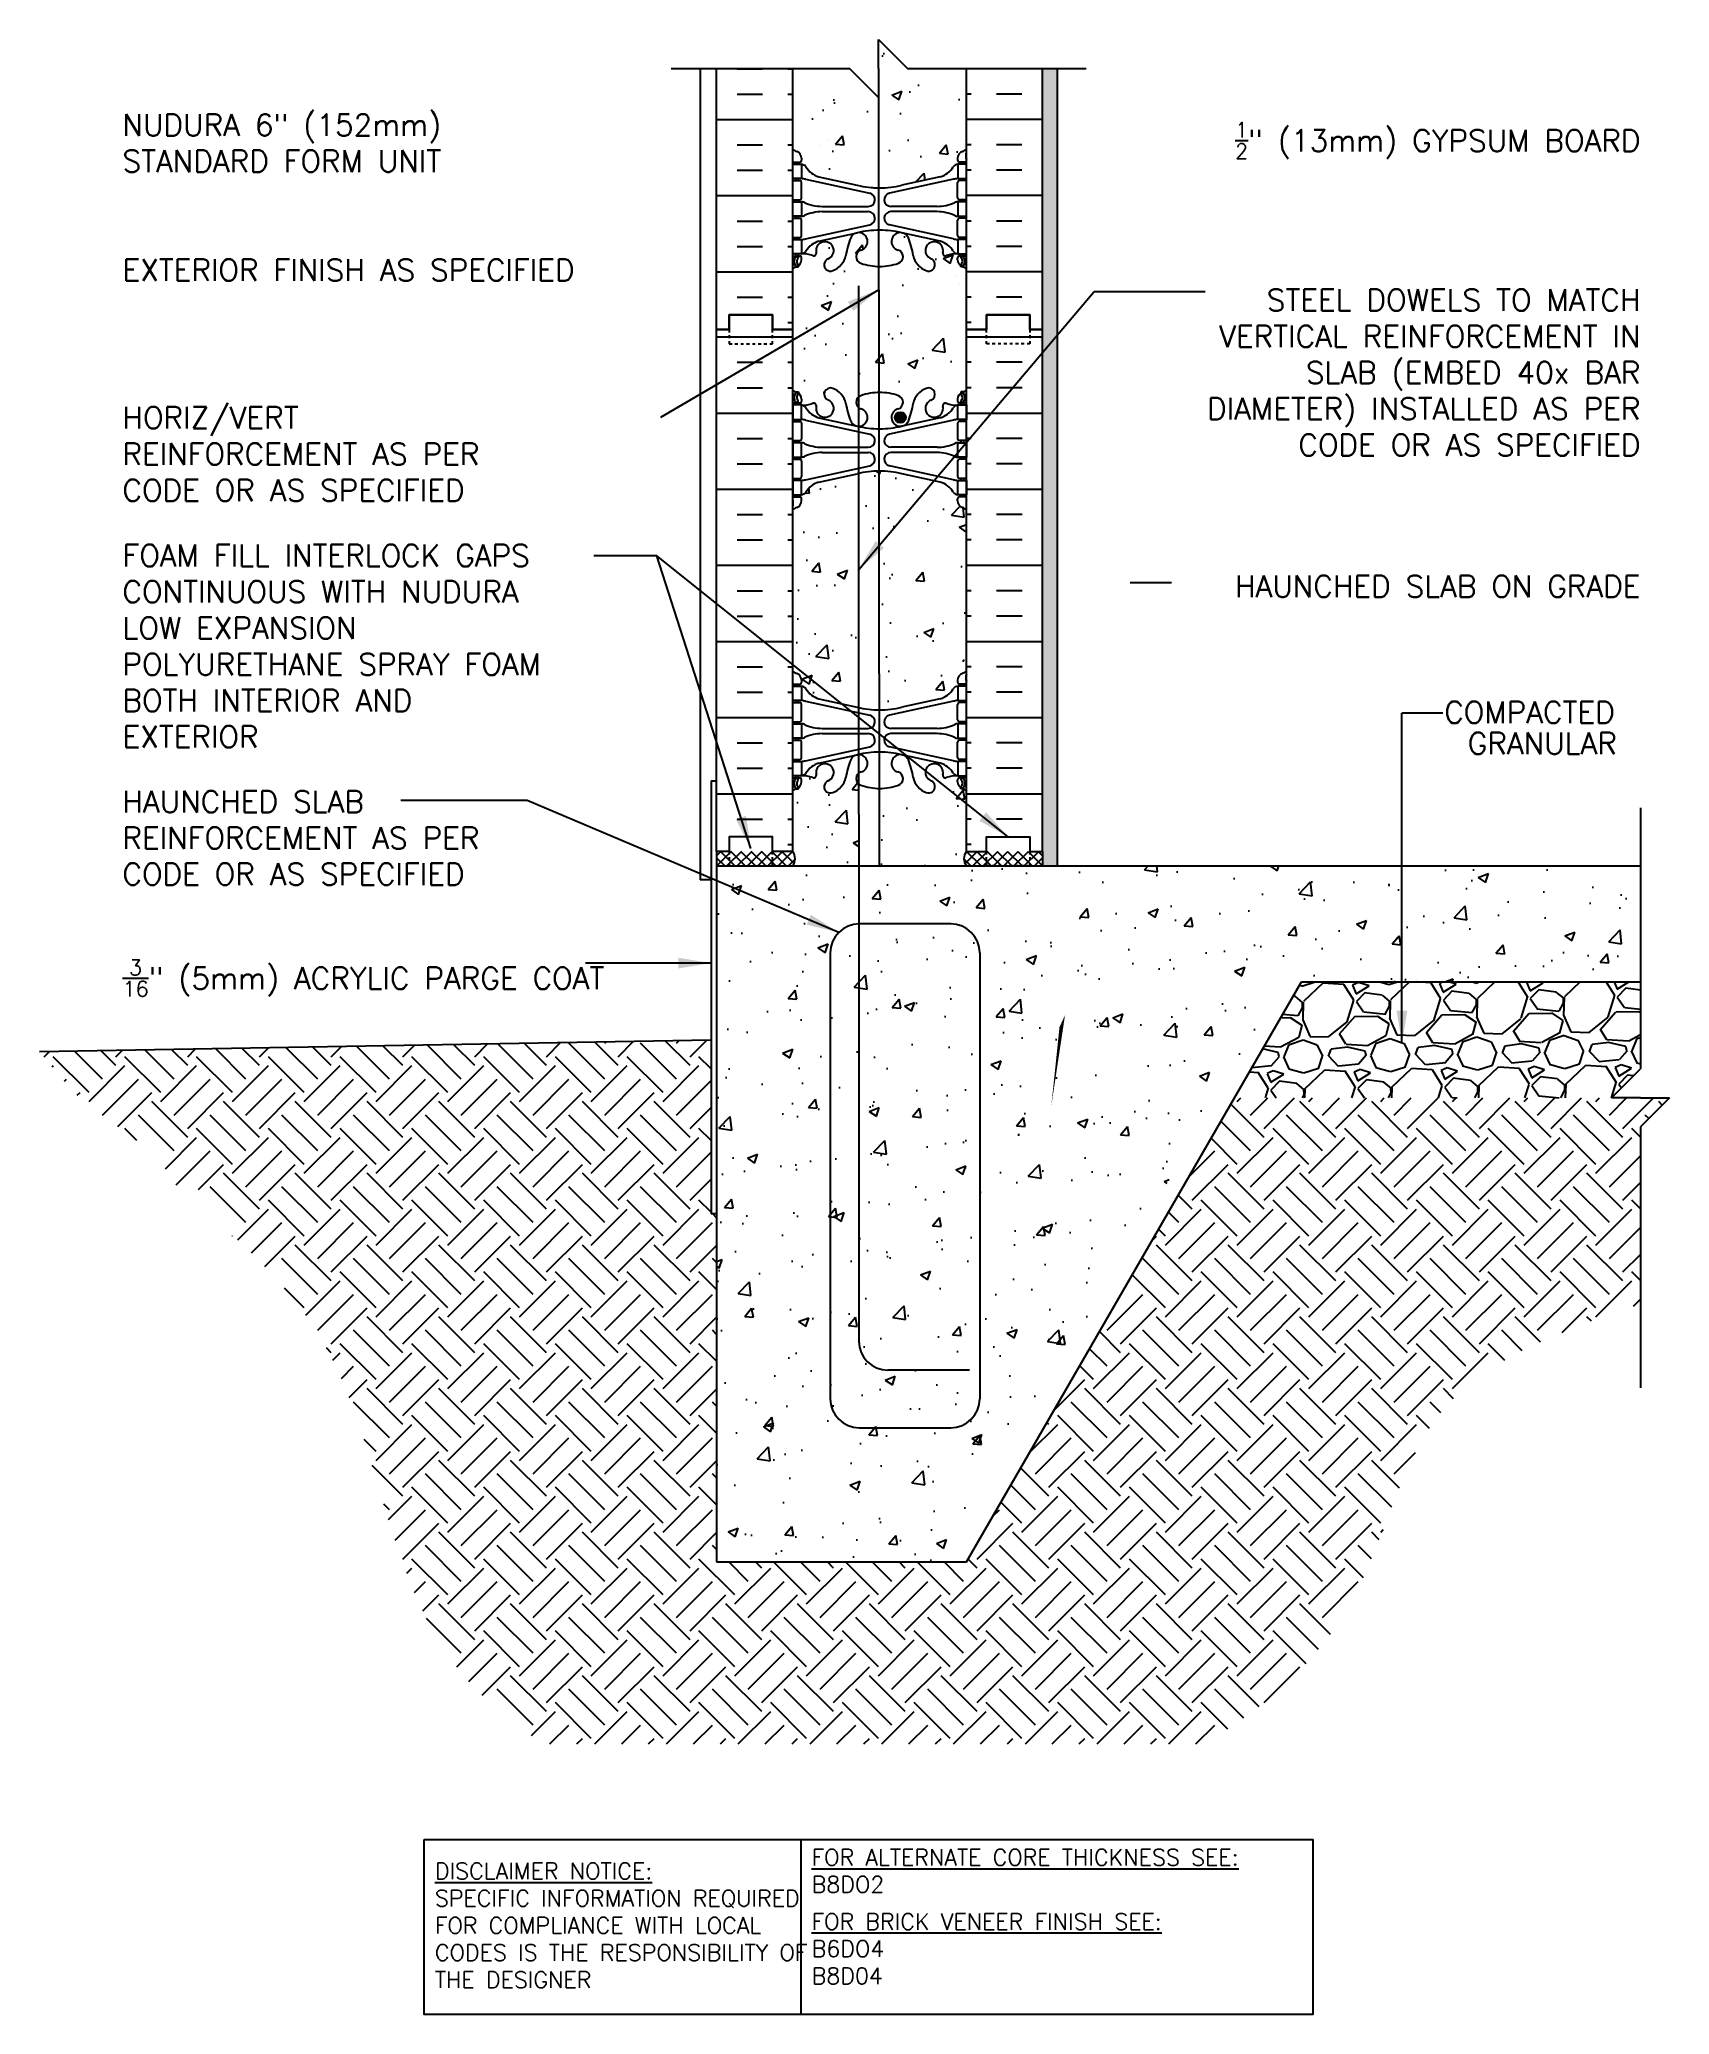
# Model space of a CAD drawing. Header units: inches. Extents: x 7.3 to 63.5, y -23.1 to 45.
import ezdxf
from ezdxf.enums import TextEntityAlignment as Align

# ---------------------------------------------------------------- set-up
doc = ezdxf.new("R2010")
doc.units = ezdxf.units.IN
doc.header["$LTSCALE"] = 0.5
doc.header["$MEASUREMENT"] = 0
doc.linetypes.add('DASHED2', pattern=[0.375, 0.25, -0.125])
for name, color, linetype in [('HATCH', 12, 'Continuous'), ('line25', 2, 'Continuous'), ('LINE3', 3, 'Continuous'), ('LINE50', 5, 'Continuous'), ('LINE9', 9, 'Continuous'), ('TEXT', 4, 'Continuous'), ('Web_Edge', 9, 'Continuous')]:
    doc.layers.add(name, color=color, linetype=linetype)
doc.styles.add('DIM', font='romans.shx', dxfattribs={"width": 0.7})
doc.styles.add('ROMANS', font='romans.shx', dxfattribs={"height": 1.125})
doc.styles.get("Standard").update_dxf_attribs({"font": 'romans.shx', "height": 1.125})
doc.dimstyles.new('ext_12', dxfattribs={"dimscale": 12, "dimtxt": 0.09375, "dimasz": 0.09375, "dimexe": 0.09375, "dimexo": 0.0625, "dimgap": 0.0625, "dimtad": 1, "dimdec": 1, "dimzin": 3, "dimdsep": 46, "dimlunit": 4, "dimtxsty": 'DIM', "dimcen": 0.09, "dimdle": 0.09375, "dimclrt": 4, "dimadec": 0, "dimazin": 0, "dimtfac": 1, "dimtdec": 1, "dimtmove": 2, "dimatfit": 3, "dimfxl": 1, "dimfrac": 2, "dimtolj": 1, "dimtzin": 0, "dimarcsym": 0})
pattern_1 = [(50, (0, 0), (3.586300913003767, -0.3137606749129755), [0.375, -4.125]), (355, (0, 0), (-0.693756668065, 3.760960668500059), [0.3, -3.3]), (100.4514, (0.2988584, -0.0261467), (2.892546908570108, 3.447197710304768), [0.31870095, -3.50571056]), (46.18420000000001, (0, 1), (5.336205243128222, -0.8275950716450904), [0.5625, -6.1875]), (96.6356, (0.444683725, 0.931033465), (4.673313527743517, 4.870589354502209), [0.47805144, -5.258565]), (351.1842, (0, 1), (4.673309725668136, 4.870593004626623), [0.45, -4.95]), (21, (0.5, 0.75), (2.984535260592308, -2.013094453326694), [0.375, -4.125]), (326.0000000000001, (0.5, 0.75), (1.216576659607909, 3.625750225234265), [0.3, -3.3]), (71.4514, (0.748711165, 0.58224197), (4.20111314290745, 1.612652483549762), [0.31870095, -3.50571056]), (37.50000000000001, (0, 0), (0.06079927658645334, 1.664469269156557), [0, -3.26, 0, -3.35, 0, -3.3125]), (7.499999999999999, (0, 0), (1.315347687210743, 1.972058559411801), [0, -1.91, 0, -3.185, 0, -1.2625]), (327.5, (-1.115, 0), (2.669112180862045, -0.112774358671899), [0, -1.25, 0, -3.9, 0, -5.175]), (317.5, (-1.615, 0), (2.915930846711931, 0.5005249116615882), [0, -1.625, 0, -2.59, 0, -3.675])]
pattern_2 = [(49.99999999999999, (0, 0), (3.586300913003767, -0.3137606749129755), [0.375, -4.125]), (355, (0, 0), (-0.693756668065, 3.760960668500059), [0.3, -3.3]), (100.45144446, (0.298858405, -0.02614672), (2.89254423363556, 3.447199954843147), [0.3187009599999999, -3.505710559999999]), (46.18420000000001, (0, 1), (5.336206653357862, -0.8275964039653827), [0.5625, -6.1875]), (96.63563549, (0.444683725, 0.931033465), (4.673309728371142, 4.870593003872752), [0.47805171, -5.258568799999999]), (351.1841639899999, (0, 1), (4.673309725273866, 4.870593001349951), [0.45, -4.950000005]), (21, (0.5, 0.75), (2.984535260592308, -2.013094453326694), [0.375, -4.125]), (326.0000000000001, (0.5, 0.75), (1.216576659607909, 3.625750225234265), [0.3, -3.3]), (71.45144474, (0.74871127, 0.58224213), (4.201111883649856, 1.612655764031769), [0.31870095, -3.50571056]), (37.50000000000001, (0, 0), (0.06079927658645334, 1.664469269156557), [0, -3.26, 0, -3.35, 0, -3.3125]), (7.499999999999999, (0, 0), (1.315347687210743, 1.972058559411801), [0, -1.91, 0, -3.185, 0, -1.2625]), (327.5, (-1.115, 0), (2.669112180862045, -0.1127743586718988), [0, -1.25, 0, -3.9, 0, -5.175]), (317.5, (-1.615, 0), (2.915930846711931, 0.5005249116615886), [0, -1.625, 0, -2.59, 0, -3.675])]

msp = doc.modelspace()

# ---------------------------------------------------------------- texts
at = {"layer": 'TEXT'}
for s, p in [(' COMPACTED ', (55.19938799942545, 21.78055472646092)), (' GRANULAR', (56.01139084549137, 20.70551805475081))]:
    msp.add_text(s, height=0.75, dxfattribs=at).set_placement(p, align=Align.MIDDLE_LEFT)
at = {"layer": 'TEXT', "char_height": 0.75, "width": 16.3736524610467, "style": 'ROMANS'}
for s, insert, attachment_point in [('NUDURA 6" (152mm) STANDARD FORM UNIT', (10.1289581785783, 41.40859013583948), 4), ('\\A1;{\\H0.7x;\\S1/2;}" (13mm) GYPSUM BOARD', (62.48144889640184, 41.49363840359247), 6), ('EXTERIOR FINISH AS SPECIFIED', (10.1289581785783, 37.03005110610959), 4), ('\\A1;STEEL DOWELS TO MATCH VERTICAL REINFORCEMENT IN SLAB (EMBED 40x BAR DIAMETER) INSTALLED AS PER CODE OR AS SPECIFIED', (62.48144889640184, 33.49489790383261), 6), ('HORIZ/VERT  REINFORCEMENT AS PER CODE OR AS SPECIFIED', (10.1289581785783, 30.6852287694021), 4), ('FOAM FILL INTERLOCK GAPS CONTINUOUS WITH NUDURA LOW EXPANSION POLYURETHANE SPRAY FOAM BOTH INTERIOR AND EXTERIOR', (10.1289581785783, 24.05906011445523), 4), ('\\A1;HAUNCHED SLAB ON GRADE', (62.48144889640184, 26.12490050003727), 6), ('HAUNCHED SLAB REINFORCEMENT AS PER CODE OR AS SPECIFIED', (10.1289581785783, 17.44654593854629), 4), ('\\A1;{\\H0.7x;\\S3/16;}" (5mm) ACRYLIC PARGE COAT', (10.1289581785783, 12.6077884529303), 4)]:
    msp.add_mtext(s, dxfattribs=dict(at, insert=insert, attachment_point=attachment_point))
at = {"layer": 'TEXT', "char_height": 0.5625, "attachment_point": 4}
for s, insert, width in [('{\\LFOR ALTERNATE CORE THICKNESS SEE:\\P}B8DO2', (33.89316161245014, -18.17641943658955), 23.33295210344748), ('{\\LDISCLAIMER NOTICE:}\\PSPECIFIC INFORMATION REQUIRED FOR COMPLIANCE WITH LOCAL CODES IS THE RESPONSIBILITY OF THE DESIGNER', (20.90119411667084, -20.05695889906382), 14.00235015036683), ('{\\LFOR BRICK VENEER FINISH SEE:\\P}B6DO4\\PB8D04', (33.89316161245014, -20.85989063410193), 23.33295210344748)]:
    msp.add_mtext(s, dxfattribs=dict(at, insert=insert, width=width))

# ---------------------------------------------------------------- hatches: boundary and pattern name
at = {"layer": 'HATCH'}
h = msp.add_hatch(dxfattribs=at)
h.set_pattern_fill('AR-CONC', color=256, scale=0.5)
h.set_pattern_definition(pattern_2)
h.paths.add_polyline_path([(36.20656262451325, 42.9788405210644), (35.20656262451325, 43.9788405210644), (33.23781262451325, 43.9788405210644), (33.23781262451325, 41.19747651356129, 0.08241458984435145), (33.38114957798258, 41.11837003699216, -0.3178372451770465), (33.5478162446459, 40.8826677766113), (33.54781624464954, 40.8151677766012, -0.4142135623888804), (33.48531624464954, 40.75266777659783), (33.43781624486405, 40.75266777659783), (33.4378162448595, 40.68266777659778), (33.54281624464114, 40.68266777659778, -0.1889729320647157), (33.6986853203296, 40.58782328820844, 0.1963228336438547), (34.14781624469003, 40.2415635680802), (35.469671813522, 39.95106800182524, 0.05557615238828304), (36.20812535597138, 39.8621128153098)])
h.paths.add_polyline_path([(38.93280900438537, 40.68266777659778), (39.037809004167, 40.68266777659778), (39.03780900416245, 40.75266777659783), (38.99030900437697, 40.75266777659783, -0.4142135623888804), (38.92780900437697, 40.8151677766012), (38.92780900438061, 40.8826677766113, -0.3178372451770203), (39.09447567104394, 41.11837003699213, 0.08241458984435739), (39.23781262451326, 41.1974765135613), (39.23781262451326, 43.9788405210644), (37.20656262451325, 43.9788405210644), (36.20656262451325, 44.9788405210644), (36.20656262451325, 43.9788405210644), (36.20656262451325, 42.9788405210644), (36.20812535597138, 39.86211281530979, 0.06001379603750334), (37.00595343550446, 39.95106800182523), (38.32780900433647, 40.2415635680802, 0.1963228336438574), (38.77693992869691, 40.58782328820845, -0.1889729320647129)])
h.paths.add_polyline_path([(36.20948343065493, 37.15355468733379, -0.0791906574475735), (35.58921946614156, 37.26144312524264, -0.7355925422304943), (35.60200433657668, 37.71948970238185, 1.553131786916759), (35.24377423725173, 38.14379439402943, 0.05315652255488797), (35.07793478303454, 37.52971276211429, -0.2443795113559416), (34.62952691022756, 37.00895585766338, -1), (34.46609833879882, 37.41747893172495, 2.182094824737271), (34.05601818493361, 37.63038836317407, -0.6014354320852164), (33.93651471471098, 37.52550502074975, 0.1004604156426668), (33.54281624464178, 37.58266777659799), (33.43781624465669, 37.58266777659799), (33.43781624465214, 37.51266777659798), (33.48531624464998, 37.51266777659799, -0.4142135623889531), (33.54781624464999, 37.45016777659463), (33.54781624464636, 37.38266777658453, -0.2490694201798188), (33.43781624463031, 37.17554462481507), (33.43781624462758, 37.13381856489093), (33.34781624462703, 37.13381856489781, 0.06439757034050052), (33.23781262451325, 37.06785903963417), (33.23781262451325, 34.9788405210644), (33.23781262451325, 32.88982200249463, 0.06439757034050195), (33.34781624462703, 32.82386247723099), (33.43781624462758, 32.82386247723787), (33.43781624463031, 32.78213641731372, -0.2490694201798176), (33.54781624464636, 32.57501326554427), (33.54781624464999, 32.50751326553417, -0.4142135623889459), (33.48531624464998, 32.4450132655308), (33.43781624465214, 32.44501326553082), (33.43781624465669, 32.37501326553081), (33.54281624464177, 32.37501326553081, 0.1004604156421773), (33.93651471470915, 32.43217602137838, -0.6014354320943085), (34.05601818493381, 32.32729267895468, 2.182094824738451), (34.46609833879884, 32.54020211040378, -1), (34.62952691022767, 32.94872518446542, -0.2443795113558987), (35.07793478303453, 32.42796828001455, 0.04149103431448627), (35.19631829811708, 31.94523555459346), (35.51764963681198, 31.94533650301592), (35.51753857817098, 32.28146904843131, -0.5922462360348943), (35.58921946614156, 32.69623791688614, -0.07946499763797465), (36.21166422496956, 32.8041560586609)])
h.paths.add_polyline_path([(39.23781262451325, 34.9788405210644), (39.23781262451325, 37.06785903963417, 0.0643975703405025), (39.12780900439948, 37.13381856489781), (39.03780900439892, 37.13381856489093), (39.03780900439619, 37.17554462481507, -0.2490694201798187), (38.92780900438015, 37.38266777658453), (38.92780900437651, 37.45016777659463, -0.414213562388949), (38.99030900437653, 37.51266777659799), (39.03780900437437, 37.51266777659798), (39.03780900436982, 37.58266777659799), (38.93280900438473, 37.58266777659799, 0.1004604156421302), (38.53911053431752, 37.52550502075047, -0.6014354320949663), (38.4196070640927, 37.63038836317412, 2.182094824738473), (38.00952691022767, 37.41747893172501, -1), (37.84609833879883, 37.00895585766337, -0.2443795113559373), (37.39769046599196, 37.52971276211436, 0.05315652255486854), (37.23185101177484, 38.14379439402929, 1.553131786922562), (36.87362091245006, 37.71948970238268, -0.7355925422348571), (36.88640578288494, 37.26144312524266, -0.08632172731941495), (36.20948343065493, 37.15355468733379), (36.21166422496956, 32.80415605866089, -0.08604707774181666), (36.88640578288494, 32.69623791688615, -0.7355925422304999), (36.87362091244982, 32.23819133974695, 0.3397983440424138), (36.65131336684717, 31.94036946044736), (36.76884946823969, 31.93964981037834, -1.013308602036583), (37.14378392959065, 31.94460689602164, -0.9868661906058674), (36.76884946823969, 31.93964981037834), (36.65131336684717, 31.94036946044736, 0.7941954932393859), (37.23185101177481, 31.81388664809947, 0.05315652255487672), (37.39769046599197, 32.4279682800145, -0.244379511355943), (37.84609833879895, 32.94872518446542, -1), (38.00952691022769, 32.54020211040385, 2.182094824737261), (38.4196070640929, 32.32729267895473, -0.6014354320785625), (38.53911053431393, 32.43217602137962, 0.1004604156430981), (38.93280900438474, 32.37501326553081), (39.03780900436982, 32.37501326553081), (39.03780900437437, 32.44501326553082), (38.99030900437653, 32.4450132655308, -0.4142135623889552), (38.92780900437651, 32.50751326553417), (38.92780900438015, 32.57501326554427, -0.2490694201798176), (39.03780900439619, 32.78213641731372), (39.03780900439892, 32.82386247723787), (39.12780900439948, 32.82386247723099, 0.06439757034050086), (39.23781262451325, 32.88982200249463)])
h.paths.add_polyline_path([(36.21302229461838, 30.09560797201262, 0.05221750060351486), (35.51828654278721, 30.01766275598936), (35.52095560047223, 21.93943358426378, 0.05232177734235557), (36.21715061409458, 21.86204511462239)])
h.paths.add_polyline_path([(35.51828654278721, 30.01766275598936, 0.003713722253653801), (35.46967181352224, 30.00661304030361), (34.1478162446901, 29.71611747404861, 0.1963228336438624), (33.69868532032962, 29.3698577539204, -0.1889729320647629), (33.54281624464114, 29.27501326553102), (33.4378162448595, 29.27501326553102), (33.43781624486405, 29.20501326553097), (33.48531624464954, 29.20501326553097, -0.4142135623888782), (33.54781624464954, 29.1425132655276), (33.5478162446459, 29.0750132655175, -0.3178372451770154), (33.38114957798256, 28.83931100513667, 0.08241458984435254), (33.23781262451325, 28.76020452856751), (33.23781262451325, 23.19747651356129, 0.08241458984435057), (33.38114957798258, 23.11837003699216, -0.3178372451770445), (33.5478162446459, 22.8826677766113), (33.54781624464954, 22.8151677766012, -0.4142135623888782), (33.48531624464954, 22.75266777659783), (33.43781624486405, 22.75266777659783), (33.4378162448595, 22.68266777659778), (33.54281624464113, 22.68266777659778, -0.1889729320651371), (33.69868532032981, 22.58782328820807, 0.1963228336437216), (34.14781624469007, 22.24156356808019), (35.46967181352239, 21.95106800182516, 0.003917257910356575), (35.52095560047223, 21.93943358426378)])
h.paths.add_polyline_path([(35.52182853350033, 19.29739512547093, -0.4958127120005562), (35.52170230082486, 19.67945374004162), (35.52149130229527, 20.31806656826553, 0.2915951598951683), (35.24377423725148, 20.14379439402879, 0.05315652255484447), (35.0779347830345, 19.52971276211412, -0.244379511355881), (34.62952691022756, 19.00895585766338, -1), (34.46609833879882, 19.41747893172495, 2.18209482473726), (34.05601818493361, 19.63038836317407, -0.6014354321318192), (33.93651471469978, 19.52550502075378, 0.1004604156396676), (33.54281624464175, 19.58266777659799), (33.43781624465669, 19.58266777659799), (33.43781624465214, 19.51266777659798), (33.48531624464998, 19.51266777659799, -0.4142135623889427), (33.54781624464999, 19.45016777659463), (33.54781624464636, 19.38266777658453, -0.2490694201798204), (33.43781624463031, 19.17554462481507), (33.43781624462758, 19.13381856489093), (33.34781624462703, 19.13381856489781, 0.06439757034050145), (33.23781262451325, 19.06785903963418), (33.23781262451325, 16.9788405210644, -0.3521334271221268), (33.23781262451325, 16.4788405210644), (35.52275978769819, 16.4788405210644)])
h.paths.add_polyline_path([(39.23781262451325, 28.7602045285675, 0.08241458984434998), (39.09447567104393, 28.83931100513664, -0.3178372451770461), (38.92780900438061, 29.0750132655175), (38.92780900437697, 29.1425132655276, -0.4142135623888865), (38.99030900437697, 29.20501326553097), (39.03780900416245, 29.20501326553097), (39.037809004167, 29.27501326553102), (38.93280900438537, 29.27501326553102, -0.188972932065272), (38.77693992869662, 29.36985775392085, 0.1963228336436833), (38.3278090043364, 29.71611747404861), (37.00595343550417, 30.00661304030363, 0.057794690627045), (36.2378126245128, 30.09569953039617, 0.001846648909376532), (36.21302229461838, 30.09560797201262), (36.21715061409458, 21.86204511462239, 0.001539122713768894), (36.23781262451371, 21.86198151173262, 0.05779469062699916), (37.00595343550446, 21.95106800182523), (38.32780900433644, 22.24156356808019, 0.1963228336438638), (38.7769399286969, 22.58782328820843, -0.1889729320647225), (38.93280900438536, 22.68266777659778), (39.037809004167, 22.68266777659778), (39.03780900416245, 22.75266777659783), (38.99030900437697, 22.75266777659783, -0.4142135623888782), (38.92780900437697, 22.8151677766012), (38.92780900438061, 22.8826677766113, -0.3178372451770184), (39.09447567104394, 23.11837003699213, 0.08241458984435224), (39.23781262451325, 23.19747651356129)])
h = msp.add_hatch(dxfattribs=at)
h.set_pattern_fill('AR-SAND', color=256, scale=0.25, style=0)
h.set_pattern_definition([(37.50000000000001, (0, 0), (-0.01574833952740204, 0.4817059422532897), [0, -0.38, 0, -0.425, 0, -0.40625]), (7.499999999999999, (0, 0), (0.4424441763169318, 0.7055365163074351), [0, -0.205, 0, -0.3425, 0, -0.13125]), (327.5, (-0.3075, 0), (0.7785354654378738, 0.001414763384241124), [0, -0.125, 0, -0.45, 0, -0.5875]), (317.5, (-0.3075, 0), (0.7515316511430733, 0.2194188912335623), [0, -0.0625, 0, -0.295, 0, -0.3375])])
h.paths.add_polyline_path([(42.36281262451325, 43.9788405210644), (41.86281262451325, 43.9788405210644), (41.86281262451325, 34.9788405210644), (41.86281262451325, 16.9788405210644), (41.86281262451325, 16.4788405210644), (42.36281262451326, 16.4788405210644)])
h = msp.add_hatch(dxfattribs=at)
h.set_pattern_fill('INSUL', color=256, scale=7, style=0)
h.set_pattern_definition([(0, (-2892.923769086971, -380.0306735416473), (0, 2.625), []), (0, (-2892.923769086971, -379.1556735416473), (0, 2.625), [0.875, -0.875]), (0, (-2892.923769086971, -378.2806735416473), (0, 2.625), [0.875, -0.875])])
h.paths.add_polyline_path([(30.61281262451325, 16.9788405210644), (31.05031262451325, 16.9788405210644), (31.05031262451325, 17.4788405210644), (32.55031262451325, 17.4788405210644), (32.55031262451325, 16.9788405210644), (33.23781262451325, 16.9788405210644), (33.23781262451325, 34.9788405210644), (32.55031262451325, 34.9788405210644), (32.55031262451325, 35.4788405210644), (31.05031262451325, 35.4788405210644), (31.05031262451325, 34.9788405210644), (30.61281262451325, 34.9788405210644)])
h = msp.add_hatch(dxfattribs=at)
h.set_pattern_fill('INSUL', color=256, scale=7, style=0)
h.set_pattern_definition([(180, (2965.399394335997, -380.0306735416473), (0, 2.625), []), (180, (2965.399394335997, -379.1556735416473), (0, 2.625), [0.875, -0.875]), (180, (2965.399394335997, -378.2806735416473), (0, 2.625), [0.875, -0.875])])
h.paths.add_polyline_path([(41.86281262451325, 16.9788405210644), (41.42531262451325, 16.9788405210644), (41.4253126245128, 17.47884052106434), (39.92531262451325, 17.47884052106446), (39.92531262451325, 16.97884052106446), (39.23781262451325, 16.97884052106434), (39.23781262451325, 34.97884052106446), (39.92531262451325, 34.97884052106434), (39.92531262451325, 35.47884052106434), (41.4253126245128, 35.47884052106446), (41.42531262451325, 34.97884052106434), (41.86281262451325, 34.9788405210644)])
h = msp.add_hatch(dxfattribs=at)
h.set_pattern_fill('AR-CONC', color=256, scale=0.5)
h.set_pattern_definition(pattern_2)
h.paths.add_polyline_path([(39.23781262451325, 19.06785903963417, 0.06439757034050084), (39.12780900439948, 19.13381856489781), (39.03780900439892, 19.13381856489093), (39.03780900439619, 19.17554462481507, -0.249069420179816), (38.92780900438015, 19.38266777658453), (38.92780900437651, 19.45016777659463, -0.4142135623889469), (38.99030900437653, 19.51266777659799), (39.03780900437437, 19.51266777659798), (39.03780900436982, 19.58266777659799), (38.93280900438473, 19.58266777659799, 0.1004604156421285), (38.53911053431753, 19.52550502075048, -0.6014354320950096), (38.4196070640927, 19.63038836317412, 2.18209482473849), (38.00952691022767, 19.41747893172501, -1), (37.84609833879883, 19.00895585766337, -0.2443795113559302), (37.39769046599196, 19.52971276211433, 0.0531565225548715), (37.23185101177484, 20.1437943940293, 0.2232530870733009), (37.03152322839654, 20.30864824496483), (37.01190489644333, 20.31295963766469, 0.9554715931089394), (36.87362091245006, 19.71948970238268, -0.7355925422348714), (36.88640578288494, 19.26144312524266, -0.08275514747013553), (36.23781262451325, 19.15335404146293, -0.002413031624325831), (36.21850870872525, 19.15344720392393), (36.21984976010862, 16.4788405210644), (39.23781262451325, 16.4788405210644, -0.3521334271221263), (39.23781262451325, 16.9788405210644)])
h = msp.add_hatch(dxfattribs=at)
h.set_pattern_fill('ANSI37', color=256, scale=2, style=0)
h.set_pattern_definition([(45, (0, 0), (-0.1767766952966369, 0.1767766952966369), []), (135, (0, 0), (-0.1767766952966369, -0.1767766952966369), [])])
h.paths.add_polyline_path([(41.86281262451325, 16.9788405210644), (41.42531262451325, 16.9788405210644), (41.42531262451325, 16.4788405210644), (41.86281262451325, 16.4788405210644)])
h.paths.add_polyline_path([(41.42531262451325, 16.9788405210644), (39.92531262451325, 16.9788405210644), (39.92531262451325, 16.4788405210644), (41.42531262451325, 16.4788405210644)])
h.paths.add_polyline_path([(39.92531262451325, 16.9788405210644), (39.23781262451325, 16.9788405210644, 0.3521334271221263), (39.23781262451325, 16.4788405210644), (39.92531262451325, 16.4788405210644)])
h.paths.add_polyline_path([(33.23781262451325, 16.9788405210644), (32.55031262451325, 16.9788405210644), (32.55031262451325, 16.4788405210644), (33.23781262451325, 16.4788405210644, 0.3521334271221268)])
h.paths.add_polyline_path([(32.55031262451325, 16.97884052106437), (31.05031262451325, 16.97884052106437), (31.05031262451325, 16.4788405210644), (32.55031262451325, 16.4788405210644)])
h.paths.add_polyline_path([(31.05031262451325, 16.9788405210644), (30.61281262451325, 16.9788405210644), (30.61281262451325, 16.4788405210644), (31.05031262451325, 16.4788405210644)])
h = msp.add_hatch(dxfattribs=at)
h.set_pattern_fill('AR-CONC', color=256, scale=0.5, style=0)
h.set_pattern_definition(pattern_1)
h.paths.add_polyline_path([(62.48144889640185, 16.4788405210644), (30.61281262451325, 16.4788405210644), (30.61281262451325, -7.521159478935603), (38.61281262451325, -7.521159478935601), (50.73716827749541, 13.4788405210644), (62.48144889640184, 13.4788405210644)])
h = msp.add_hatch(dxfattribs=at)
h.set_pattern_fill('AR-CONC', color=256, scale=0.5, style=0)
h.set_pattern_definition(pattern_1)
h.paths.add_polyline_path([(39.69358104831154, 13.4788405210644, 0.4142135623730947), (38.69358104831154, 14.4788405210644), (35.53888050993229, 14.4788405210644, 0.4142135623730952), (34.53888050993229, 13.4788405210644), (34.53888050993228, -1.894062756365568, 0.4142135623730951), (35.53888050993228, -2.894062756365568), (38.69358104831154, -2.894062756365568, 0.4142135623730971), (39.69358104831154, -1.894062756365568)], flags=17)
h = msp.add_hatch(dxfattribs=at)
h.set_pattern_fill('AR-CONC', color=256, scale=0.5, style=0)
h.set_pattern_definition(pattern_1)
h.paths.add_polyline_path([(50.7371682774954, 13.47884052106439), (50.15981800830577, 12.47884052106439), (62.48144889640184, 12.4788405210644), (62.48144889640184, 13.4788405210644)])
h = msp.add_hatch(dxfattribs=at)
h.set_pattern_fill('GRAVEL', color=256, scale=3, angle=1, style=0)
h.set_pattern_definition([(229.0128, (2.107313802225955, 3.037240283373706), (-23.52512433698615, -27.41474945536683), [0.403608, -39.957264]), (185.9697, (1.842590646464914, 2.732573825088723), (35.94216341553163, 3.62780369725903), [0.692604, -68.567775]), (133.5104, (1.153742881193241, 2.660540802937613), (30.57133288054323, -32.47142825065433), [0.488364, -48.348096]), (268.2737, (-0.0029896173117741, 1.890235716038698), (1.952386738789302, 60.04321960498022), [0.630714, -62.440674]), (293.8337, (-0.02199003211097722, 1.259808095897053), (-15.62603158300422, 35.73271964742253), [0.618465, -61.22811900000001]), (358.2737, (0.2279212863958083, 0.6940834872028581), (-60.04321960498022, 1.952386738789305), [0.630714, -62.440674]), (38.6942, (0.8583489065374532, 0.675083072403655), (-38.47051045383748, -30.67604631020754), [0.8340869999999999, -82.574547]), (73.25530000000002, (1.509347658057657, 1.196523985182022), (19.84497525394393, 66.35643767444967), [0.7874639999999999, -77.958963]), (122.4296, (1.736221800067228, 1.950598334094263), (-24.67701297369878, 38.57518703723148), [0.63285, -62.652219]), (176.2364, (1.396847761189486, 2.484756795354411), (33.04733355467281, -2.423588225344787), [0.722496, -35.402289]), (223.3974, (0.6759102762906473, 2.53218192442895), (-35.41861007762434, -33.62323720644507), [0.9343440000000001, -92.500125]), (139.8141, (2.967081609495827, 1.912073932302738), (-21.31095361256012, 17.63074976460138), [0.318903, -31.571532]), (172.4692, (2.723453157306463, 2.117853370740632), (39.09876981909972, -5.318466136191759), [0.606711, -60.064533]), (226, (2.121973823633273, 2.197368219442338), (0.05235723551373686, -2.999544013674639), [0.4242629999999999, -3.818376]), (204.1986, (1.905722941333009, 2.553648384346809), (14.89300011145927, 6.260876228585105), [0.228474, -22.618845]), (292.8014, (1.697325641929522, 2.459997086430905), (-3.15661448924165, 8.946272860689175), [0.323109, -15.832386]), (31.96380000000001, (1.822543087279474, 2.162137066656461), (8.893908755520174, 6.15616517481383), [0.524787, -16.968069]), (162.5651, (2.267762400361784, 2.439949527245464), (6.051444610227692, -2.894823834489108), [0.3794730000000001, -9.107361000000001]), (17.38950000000001, (-0.04240934764259894, 2.429629899230031), (29.83836617268124, 9.522179697413664), [0.5316, -52.628535]), (71.34620000000001, (0.4648951159215681, 2.588507780786504), (-11.42222856191872, -33.20440897441679), [0.445983, -44.152224]), (294.1986, (2.257290956499413, 3.039858144339299), (-6.260876228585105, 14.89300011145927), [0.456945, -22.390374]), (344.6104999999999, (2.444593552331223, 2.623063545532325), (-30.15250872516502, 8.475035080971189), [0.5316, -52.628535]), (340.4440000000001, (-0.009947871669251603, 0.5699131862391431), (-15.10243518913781, 5.737287968898028), [0.51264, -25.119372]), (295.7751, (0.4731204551645272, 0.3983177562008887), (-15.57362159023856, 32.73319851650493), [0.429534, -42.523929]), (67.8014, (2.339643606665955, 0.04083863106324342), (5.73730406366965, 15.10242912748104), [0.456945, -22.390374]), (18.354, (2.512286181090447, 0.4639160961876388), (-38.78463757806622, -12.6787998079344), [0.502893, -49.786272]), (70.44400000000002, (0.8698674947860603, 0.01518359360043665), (-5.737287968898036, -15.10243518913781), [0.25632, -25.375692]), (102.3099, (2.159671021537805, 0.03769719790453239), (-3.208964899668012, 11.94581750288743), [0.15297, -15.144087]), (166.9638, (2.127057729717521, 0.1871507799848726), (9.050988011727958, -2.842465571918475), [0.618465, -11.75085]), (187.009, (1.524531251658094, 0.3266564903959612), (29.94307292394657, 3.523113218303189), [0.57315, -56.74176900000001]), (304.6901, (1.82725523701754, 1.892178188964235), (-3.104261503850819, 5.946727555270954), [0.432666, -10.383987]), (354.1572, (2.073501550172496, 1.536421596252882), (51.09694540707433, -5.109037465978583), [0.755382, -74.782689]), (61.94540000000001, (2.824958038119145, 1.45952460851677), (-11.63167186814415, -21.20623163048904), [0.308868, -30.578022]), (91, (2.970223042654538, 1.732101347174588), (-3.051900304781024, 2.947185866157323), [0.18, -2.82]), (121.2564, (1.462969673369354, 0.4155956385737994), (12.36465766838575, -20.78738035519169), [0.416772, -41.26056000000001]), (49.0128, (1.24671879106909, 0.7718758034782708), (23.52512433698615, 27.41474945536683), [0.8072159999999999, -39.553656]), (1, (1.776165102591172, 1.381208720048239), (2.947185866157323, 3.051900304781025), [0.78, -2.22]), (326.3048, (2.556046304813157, 1.39482159706932), (-30.36191462023485, 20.47325553059868), [0.474342, -46.959822]), (255.0546, (2.950699055662215, 1.131669157887635), (-2.790113869530342, -12.050529935291), [0.436806, -21.403524]), (208.646, (2.838047342947108, 0.7096388371494763), (-56.46773345041024, -30.99024093807576), [0.711195, -70.408422]), (176.4261, (2.213902589122885, 0.3686940816923786), (-39.04641873289566, 2.318883611042123), [0.752397, -74.487222])])
h.paths.add_polyline_path([(50.78481800830578, 12.47884052106439), (48.47541693154726, 8.478840521064393), (61.48144889640185, 8.478840521064399), (62.48144889640184, 9.478840521064397), (62.48144889640186, 12.4788405210644)])
h = msp.add_hatch(dxfattribs=at)
h.set_pattern_fill('EARTH', color=256, scale=7, angle=45, style=0)
h.set_pattern_definition([(45, (0, 0), (2.220446049250313e-16, 2.474873734152916), [1.75, -1.75]), (45, (-0.4640388251536718, 0.4640388251536718), (2.220446049250313e-16, 2.474873734152916), [1.75, -1.75]), (45, (-0.9280776503073436, 0.9280776503073437), (2.220446049250313e-16, 2.474873734152916), [1.75, -1.75]), (135, (-0.9280776503073435, 1.237436867076458), (-2.474873734152916, 2.220446049250313e-16), [1.75, -1.75]), (135, (-0.4640388251536717, 1.70147569223013), (-2.474873734152916, 2.220446049250313e-16), [1.75, -1.75]), (135, (2.220446049250313e-16, 2.165514517383802), (-2.474873734152916, 2.220446049250313e-16), [1.75, -1.75])])
edge = h.paths.add_edge_path()
edge.add_spline(control_points=[(47.43394828727572, -13.80007429240004), (49.55648432137805, -12.56279797060982), (53.1989318258917, -9.337761990332915), (54.68660790485912, -1.336509550726054), (59.77271418435949, 0.4379641145883111), (62.48144889640184, 1.38300500612749)], knot_values=[0, 0, 0, 0, 7.138727518686174, 14.13453925763363, 22.1054422311483, 22.1054422311483, 22.1054422311483, 22.1054422311483], degree=3, periodic=0)
edge.add_line((62.48144889640184, 1.383005006127489), (62.48144889640185, 7.478840521064405))
edge.add_line((62.48144889640185, 7.478840521064405), (63.48144889640184, 8.478840521064399))
edge.add_line((63.48144889640184, 8.478840521064399), (62.48144889640184, 8.478840521064399))
edge.add_line((62.48144889640184, 8.478840521064399), (61.48144889640184, 8.478840521064399))
edge.add_line((61.48144889640184, 8.478840521064399), (48.47541693154726, 8.478840521064392))
edge.add_line((48.47541693154726, 8.478840521064392), (39.23781262451325, -7.521159478935601))
edge.add_line((39.23781262451325, -7.521159478935601), (30.61281262451325, -7.5211594789356))
edge.add_line((30.61281262451325, -7.5211594789356), (30.61281262451325, 4.4788405210644))
edge.add_line((30.61281262451325, 4.478840521064399), (30.42531262451325, 4.478840521064399))
edge.add_line((30.42531262451325, 4.478840521064399), (30.42531262451325, 10.4788405210644))
edge.add_line((30.42531262451325, 10.4788405210644), (7.265321687627395, 10.07435674145639))
edge.add_spline(control_points=[(7.265321687627397, 10.07435674145639), (7.673860642551864, 9.584883955362937), (8.27105677575995, 8.86937995839489), (8.925010681774587, 8.196159040433194), (9.136131082276767, 7.986909639478991)], knot_values=[72.63206512988876, 72.63206512988876, 72.63206512988876, 72.63206512988876, 74.5468710613672, 75.4310997980375, 75.4310997980375, 75.4310997980375, 75.4310997980375], degree=3, periodic=0)
edge.add_line((9.136131082276762, 7.986909639478994), (9.28269259206094, 7.986909639478995))
edge.add_line((9.28269259206094, 7.986909639478995), (10.92651763346987, 6.792283872942647))
edge.add_line((10.92651763346987, 6.792283872942647), (11.08941925565668, 6.792283872942646))
edge.add_line((11.08941925565668, 6.792283872942646), (12.09396721313053, 5.326416055722262))
edge.add_line((12.09396721313053, 5.326416055722262), (12.98142736203189, 5.326416055722262))
edge.add_line((12.98142736203189, 5.326416055722262), (13.97453755951165, 3.622154285358079))
edge.add_line((13.97453755951165, 3.622154285358079), (14.06618550417993, 3.622154285358081))
edge.add_spline(control_points=[(14.06618550417995, 3.622154285358065), (15.19884893772212, 2.56779188273375), (18.90364643099992, -1.461144510094191), (19.26668535641137, -9.432964771127704), (23.43915944594619, -13.02022020142283), (24.66213974564549, -13.80007429240004)], knot_values=[45.27587089204462, 45.27587089204462, 45.27587089204462, 45.27587089204462, 49.89588586021046, 61.89382828572833, 66.14758604675042, 66.14758604675042, 66.14758604675042, 66.14758604675042], degree=3, periodic=0)
edge.add_line((24.66213974564549, -13.80007429240004), (47.43394828727569, -13.80007429240004))
at = {"layer": 'LINE3'}
msp.add_hatch(color=256, dxfattribs=at).paths.add_polyline_path([(36.76878392959065, 31.94460689602164, 1), (37.14378392959065, 31.94460689602164, 1)])

# ---------------------------------------------------------------- linework, layer by layer
at = {"layer": 'HATCH'}
for p, q in [((31.32623091302867, 43.96932645835273), (32.20123091302867, 43.96932645835273)), ((33.07623091302867, 43.96932645835273), (33.23781262451303, 43.96932645835273)), ((39.39939433599739, 43.96932645835308), (39.23781262451303, 43.96932645835308)), ((41.14939433599739, 43.96932645835308), (40.27439433599739, 43.96932645835308)), ((31.32623091302867, 43.09432645835273), (32.20123091302867, 43.09432645835273)), ((33.07623091302867, 43.09432645835273), (33.23781262451303, 43.09432645835273)), ((39.39939433599739, 43.09432645835308), (39.23781262451303, 43.09432645835308)), ((41.14939433599739, 43.09432645835308), (40.27439433599739, 43.09432645835308)), ((30.61281262451303, 42.21932645835273), (33.23781262451303, 42.21932645835273)), ((41.86281262451303, 42.21932645835308), (39.23781262451303, 42.21932645835308)), ((31.32623091302867, 41.34432645835273), (32.20123091302867, 41.34432645835273)), ((33.07623091302867, 41.34432645835273), (33.23781262451303, 41.34432645835273)), ((34.1605137273681, 41.31618045161886), (34.1605137273681, 41.31618045161886)), ((34.44835769549965, 41.5281480836125), (34.44835769549965, 41.5281480836125)), ((39.39939433599739, 41.34432645835308), (39.23781262451303, 41.34432645835308)), ((41.14939433599739, 41.34432645835308), (40.27439433599739, 41.34432645835308)), ((31.32623091302867, 40.46932645835273), (32.20123091302867, 40.46932645835273)), ((33.07623091302867, 40.46932645835273), (33.23781262451303, 40.46932645835273)), ((36.95474208204217, 40.21573177889117), (36.95474208204217, 40.21573177889117)), ((39.39939433599739, 40.46932645835308), (39.23781262451303, 40.46932645835308)), ((41.14939433599739, 40.46932645835308), (40.27439433599739, 40.46932645835308)), ((30.61281262451303, 39.59432645835273), (33.23781262451303, 39.59432645835273)), ((41.86281262451303, 39.59432645835308), (39.23781262451303, 39.59432645835308)), ((31.32623091302867, 38.71932645835273), (32.20123091302867, 38.71932645835273)), ((33.07623091302867, 38.71932645835273), (33.23781262451303, 38.71932645835273)), ((39.39939433599739, 38.71932645835308), (39.23781262451303, 38.71932645835308)), ((41.14939433599739, 38.71932645835308), (40.27439433599739, 38.71932645835308)), ((31.32623091302867, 37.84432645835273), (32.20123091302867, 37.84432645835273)), ((33.07623091302867, 37.84432645835273), (33.23781262451303, 37.84432645835273)), ((39.39939433599739, 37.84432645835308), (39.23781262451303, 37.84432645835308)), ((41.14939433599739, 37.84432645835308), (40.27439433599739, 37.84432645835308)), ((30.61281262451303, 36.96932645835273), (33.23781262451303, 36.96932645835273)), ((35.27462852334503, 37.34978070782971), (35.27462852334503, 37.34978070782971)), ((38.8434597373026, 36.84594497057751), (38.8434597373026, 36.84594497057751)), ((41.86281262451303, 36.96932645835308), (39.23781262451303, 36.96932645835308)), ((35.92752889059106, 36.34542005891593), (35.92752889059106, 36.34542005891593)), ((38.99798001147311, 36.56538183872441), (38.99798001147311, 36.56538183872441)), ((31.32623091302867, 36.09432645835273), (32.20123091302867, 36.09432645835273)), ((33.07623091302867, 36.09432645835273), (33.23781262451303, 36.09432645835273)), ((33.37222254921117, 35.81573069560428), (33.37222254921117, 35.81573069560428)), ((39.39939433599739, 36.09432645835308), (39.23781262451303, 36.09432645835308)), ((41.14939433599739, 36.09432645835308), (40.27439433599739, 36.09432645835308)), ((33.07623091302867, 35.21932645835273), (33.23781262451303, 35.21932645835273)), ((39.39939433599739, 35.21932645835308), (39.23781262451303, 35.21932645835308)), ((30.61281262451325, 16.4788405210644), (32.61281262451325, 16.4788405210644))]:
    msp.add_line(p, q, dxfattribs=at)
for centre, start, end in [((32.92685022289517, 16.7288405210644), 321.2022595185644, 38.79774048143558), ((39.54877502613134, 16.7288405210644), 141.2022595185645, 218.7977404814355)]:
    msp.add_arc(centre, 0.3989957583986162, start, end, dxfattribs=at)
at = {"layer": 'line25'}
for p, q in [((33.23781262451325, 43.9788405210644), (33.23781262451325, 34.9788405210644)), ((39.23781262451325, 34.9788405210644), (39.23781262451326, 43.9788405210644)), ((33.23781262451325, 34.9788405210644), (33.23781262451325, 16.9788405210644)), ((39.23781262451325, 16.9788405210644), (39.23781262451325, 34.9788405210644))]:
    msp.add_line(p, q, dxfattribs=at)
at = {"layer": 'LINE3'}
for p, q in [((36.20656262451325, 42.9788405210644), (36.21984976010862, 16.4788405210644)), ((35.51615176104216, 36.4788405210644), (35.52819513841292, 0.02808752731966901)), ((38.69358104831154, 14.4788405210644), (35.53888050993229, 14.4788405210644)), ((34.53888050993229, 13.4788405210644), (34.53888050993228, -1.894062756365568)), ((39.69358104831154, 13.4788405210644), (39.69358104831154, -1.894062756365568)), ((39.34331242633286, -0.9115893371953119), (36.52637403987561, -0.9115893371953119)), ((35.53888050993229, -2.894062756365568), (38.69358104831154, -2.894062756365568))]:
    msp.add_line(p, q, dxfattribs=at)
msp.add_circle((36.95628392959065, 31.94460689602164), 0.1875, dxfattribs=at)
for centre, start, end in [((35.53888050993229, 13.4788405210644), 89.9999999999999, 179.9999999999999), ((38.69358104831154, 13.4788405210644), 0, 89.99999999999993), ((36.52637403987561, 0.08841066280468812), 180.0189306012261, 270), ((35.53888050993229, -1.894062756365568), 180, 270), ((38.69358104831154, -1.894062756365568), 270, 0)]:
    msp.add_arc(centre, 1, start, end, dxfattribs=at)
at = {"layer": 'LINE50'}
for p, q in [((30.61281262451325, 34.9788405210644), (30.61281262451325, 43.9788405210644)), ((41.86281262451325, 34.9788405210644), (41.86281262451325, 43.9788405210644)), ((30.61281262451325, 16.9788405210644), (30.61281262451325, 34.9788405210644)), ((41.86281262451325, 16.9788405210644), (41.86281262451325, 34.9788405210644)), ((30.61281262451325, 16.4788405210644), (30.61281262451325, -7.521159478935601)), ((30.61281262451326, 16.4788405210644), (62.48144889640184, 16.4788405210644)), ((39.23781262451325, -7.521159478935601), (50.78481800830577, 12.47884052106439)), ((50.78481800830577, 12.47884052106439), (62.48144889640184, 12.4788405210644)), ((7.265321687627397, 10.07435674145639), (30.42531262451325, 10.4788405210644)), ((30.61281262451325, -7.521159478935602), (39.23781262451325, -7.521159478935601))]:
    msp.add_line(p, q, dxfattribs=at)
for points in [[(33.23781262451325, 34.9788405210644), (32.55031262451325, 34.9788405210644), (32.55031262451325, 35.4788405210644), (31.05031262451325, 35.4788405210644), (31.05031262451325, 34.9788405210644), (30.61281262451325, 34.9788405210644)], [(30.61281262451325, 34.9788405210644), (31.05031262451325, 34.9788405210644), (31.05031262451325, 35.4788405210644), (32.55031262451325, 35.4788405210644), (32.55031262451325, 34.9788405210644), (33.23781262451325, 34.9788405210644)], [(39.23781262451325, 34.9788405210644), (39.92531262451325, 34.9788405210644), (39.92531262451325, 35.4788405210644), (41.42531262451325, 35.4788405210644), (41.42531262451325, 34.9788405210644), (41.86281262451325, 34.9788405210644)], [(41.86281262451325, 34.9788405210644), (41.42531262451325, 34.9788405210644), (41.42531262451325, 35.4788405210644), (39.92531262451325, 35.4788405210644), (39.92531262451325, 34.9788405210644), (39.23781262451325, 34.9788405210644)], [(33.23781262451325, 16.9788405210644), (32.55031262451325, 16.9788405210644), (32.55031262451325, 17.4788405210644), (31.05031262451325, 17.4788405210644), (31.05031262451325, 16.9788405210644), (30.61281262451325, 16.9788405210644)], [(39.23781262451325, 16.9788405210644), (39.92531262451325, 16.9788405210644), (39.92531262451325, 17.4788405210644), (41.42531262451325, 17.4788405210644), (41.42531262451325, 16.9788405210644), (41.86281262451325, 16.9788405210644)]]:
    msp.add_lwpolyline(points, dxfattribs=at)
at = {"layer": 'LINE9'}
for p, q in [((36.20656262451325, 43.9788405210644), (36.20656262451325, 44.9788405210644)), ((36.20656262451325, 44.9788405210644), (37.20656262451325, 43.9788405210644)), ((29.05031262451325, 43.9788405210644), (35.20656262451325, 43.9788405210644)), ((30.05031262451325, 43.9788405210644), (30.05031262451325, 16)), ((36.20656262451325, 42.9788405210644), (35.20656262451325, 43.9788405210644)), ((36.20656262451325, 43.9788405210644), (36.20656262451325, 42.9788405210644)), ((37.20656262451327, 43.9788405210644), (43.36281262451325, 43.9788405210644)), ((42.36281262451325, 43.9788405210644), (42.36281262451325, 16.4788405210644)), ((30.42531262451325, 19.41747701600985), (30.42531262451325, 4.478840521064399)), ((30.42531262451325, 19.41747701600985), (30.61281262451325, 19.41747701600985)), ((62.48144889640184, 18.4788405210644), (62.48144889640184, 9.478840521064399)), ((30.61281262451325, 16.9788405210644), (30.61281262451325, 16.4788405210644)), ((41.86281262451325, 16.9788405210644), (41.86281262451325, 16.4788405210644)), ((30.42531262451325, 16), (30.05031262451325, 16)), ((61.48144889640184, 8.478840521064399), (62.48144889640184, 9.478840521064399)), ((62.48144889640184, 8.478840521064399), (61.48144889640184, 8.478840521064399)), ((62.48144889640184, 8.478840521064399), (63.48144889640184, 8.478840521064399)), ((63.48144889640184, 8.478840521064399), (62.48144889640184, 7.4788405210644)), ((62.48144889640184, 7.4788405210644), (62.48144889640184, -1.5211594789356)), ((30.61281262451325, 4.478840521064399), (30.42531262451325, 4.478840521064399))]:
    msp.add_line(p, q, dxfattribs=at)
at = {"layer": 'LINE9', "linetype": 'DASHED2', "ltscale": 0.15}
for points in [[(31.05031262451325, 34.97884052106437), (31.05031262451325, 34.97884052106437), (31.05031262451325, 34.47884052106437), (32.55031262451325, 34.47884052106437), (32.55031262451325, 34.97884052106437), (32.55031262451325, 34.97884052106437)], [(41.42531262451325, 34.9788405210644), (41.42531262451325, 34.9788405210644), (41.42531262451325, 34.4788405210644), (39.92531262451325, 34.4788405210644), (39.92531262451325, 34.9788405210644), (39.92531262451325, 34.9788405210644)], [(31.05031262451325, 16.97884052106437), (31.05031262451325, 16.97884052106437), (31.05031262451325, 16.47884052106437), (32.55031262451325, 16.47884052106437), (32.55031262451325, 16.97884052106437), (32.55031262451325, 16.97884052106437)], [(41.42531262451325, 16.9788405210644), (41.42531262451325, 16.9788405210644), (41.42531262451325, 16.4788405210644), (39.92531262451325, 16.4788405210644), (39.92531262451325, 16.9788405210644), (39.92531262451325, 16.9788405210644)]]:
    msp.add_lwpolyline(points, dxfattribs=at)
at = {"layer": 'TEXT'}
for p, q in [((46.31036617802792, 26.24370347248077), (44.88566055519974, 26.24370347248077)), ((55.66888617291301, 21.74668829118056), (54.25435704580127, 21.74668829118056))]:
    msp.add_line(p, q, dxfattribs=at)
for points in [[(32.21431767845868, 41.88281020323295, 0, 0.36, 0), (31.13431767845876, 41.88281020323295, 0, 0, 0), (22.8305498450043, 41.88281020323295, 0, 0, 0)], [(42.1997415378915, 41.5544769354508, 0, 0.36, 0), (43.27974153789143, 41.5544769354508, 0, 0, 0), (46.15641770320164, 41.55447693545081, 0, 0, 0)], [(30.0820390961366, 37.65383990249531, 0, 0.36, 0), (29.00203909613668, 37.65383990249531, 0, 0, 0), (21.87175019195828, 37.65383990249531, 0, 0, 0)], [(36.76884946823969, 31.93964981037834, 0, 0.36, 0), (35.82434020106847, 31.94543285193965, 0, 0, 0), (17.41620224900734, 31.93964981037834, 0, 0, 0)], [(42.44247436834888, 10.91857449387691, 0, 0.36, 0), (42.72882615499645, 11.95992105208104, 0, 0, 0), (44.88566055519973, 26.24370347248077, 0, 0, 0)]]:
    msp.add_lwpolyline(points, format="xyseb", dxfattribs=at)
msp.add_lwpolyline([(20.53424673174709, -17.09086952846029), (33.517752558702, -17.09086952846029), (33.517752558702, -23.12891173974357), (20.53424673174709, -23.12891173974357)], close=True, dxfattribs=at)
msp.add_lwpolyline([(33.517752558702, -17.09086952846029), (51.1782848882402, -17.09086952846029), (51.1782848882402, -23.12891173974357), (33.517752558702, -23.12891173974357)], dxfattribs=at)
at = {"layer": 'Web_Edge'}
for p, q in [((33.24781624491175, 40.87266777659647), (33.24781624492675, 41.05873783497299)), ((33.5478162446459, 40.88266777661687), (33.54781624464954, 40.81516777660067)), ((38.92780900438061, 40.88266777661687), (38.92780900437697, 40.81516777660067)), ((39.22780900411476, 40.87266777659647), (39.22780900409975, 41.05873783497299)), ((33.23781262451325, 40.75266777659783), (33.48531624464954, 40.75266777659783)), ((33.34781624462653, 40.68266777659778), (33.34781624462653, 40.75266777659783)), ((33.4378162448595, 40.68266777659778), (33.43781624486405, 40.75266777659778)), ((34.14781624469128, 40.24156356807993), (35.46967181352215, 39.95106800182521)), ((38.32780900433522, 40.24156356807993), (37.00595343550435, 39.95106800182521)), ((39.23781262451325, 40.75266777659783), (38.99030900437697, 40.75266777659783)), ((39.037809004167, 40.68266777659778), (39.03780900416245, 40.75266777659778)), ((39.12780900439998, 40.68266777659778), (39.12780900439998, 40.75266777659783)), ((33.23781262451325, 40.11266777659796), (33.48531624465045, 40.1126677765979)), ((33.34781624462653, 40.11266777659796), (33.34781624462653, 40.18266777659778)), ((33.43781624482176, 40.11266777659785), (33.43781624482631, 40.18266777659778)), ((33.54781624465045, 39.51516777659788), (33.54781624465045, 40.0501677765979)), ((33.68681612081105, 40.15886510307325), (35.89805136746895, 39.67730714805458)), ((38.78880912821546, 40.15886510307325), (36.57757388155756, 39.67730714805458)), ((38.92780900437606, 39.51516777659788), (38.92780900437606, 40.0501677765979)), ((39.23781262451325, 40.11266777659796), (38.99030900437606, 40.1126677765979)), ((39.03780900420475, 40.11266777659785), (39.0378090042002, 40.18266777659778)), ((39.12780900439998, 40.11266777659796), (39.12780900439998, 40.18266777659778)), ((33.23781262451325, 39.45266777659799), (33.48531624464999, 39.45266777659788)), ((33.34781624462653, 39.38266777659783), (33.34781624462653, 39.45266777659793)), ((33.34781624462653, 38.81266777659783), (33.34781624462653, 38.88266777659783)), ((33.43781624477447, 39.38266777659783), (33.43781624477901, 39.45266777659782)), ((33.43781624473763, 38.81266777659789), (33.43781624474218, 38.88266777659783)), ((34.25254220472721, 39.2226677765978), (35.8486838397655, 39.22266777659775)), ((34.25254220472721, 39.04266777659785), (35.8486838397655, 39.04266777659774)), ((38.2230830442993, 39.2226677765978), (36.62694140926101, 39.22266777659775)), ((38.2230830442993, 39.04266777659785), (36.62694140926101, 39.04266777659774)), ((39.23781262451325, 39.45266777659799), (38.99030900437651, 39.45266777659788)), ((39.03780900425204, 39.38266777659783), (39.03780900424749, 39.45266777659782)), ((39.03780900428887, 38.81266777659789), (39.03780900428433, 38.88266777659783)), ((39.12780900439998, 39.38266777659783), (39.12780900439998, 39.45266777659793)), ((39.12780900439998, 38.81266777659783), (39.12780900439998, 38.88266777659783)), ((33.23781262451325, 38.81266777659795), (33.48531624464999, 38.81266777659789)), ((33.23781262451325, 38.15266777659798), (33.48531624464999, 38.15266777659787)), ((33.34781624462698, 38.08266777659799), (33.34781624462698, 38.15266777659792)), ((33.43781624469034, 38.08266777659799), (33.43781624469489, 38.15266777659787)), ((33.54781624464999, 38.21516777659787), (33.54781624464999, 38.75016777659789)), ((33.68681612081105, 38.1064704501224), (35.89805136746895, 38.58802840514107)), ((34.14781624469128, 38.02377198511573), (35.46967181352215, 38.31426755137045)), ((38.78880912821546, 38.1064704501224), (36.57757388155756, 38.58802840514107)), ((38.32780900433522, 38.02377198511573), (37.00595343550435, 38.31426755137045)), ((38.92780900437651, 38.21516777659787), (38.92780900437651, 38.75016777659789)), ((39.23781262451325, 38.81266777659795), (38.99030900437651, 38.81266777659789)), ((39.23781262451325, 38.15266777659798), (38.99030900437651, 38.15266777659787)), ((39.03780900433617, 38.08266777659799), (39.03780900433162, 38.15266777659787)), ((39.12780900439952, 38.08266777659799), (39.12780900439952, 38.15266777659792)), ((33.23781262451325, 37.51266777659794), (33.48531624464999, 37.51266777659799)), ((33.34781624462698, 37.51266777659805), (33.34781624462698, 37.58266777659799)), ((33.43781624465214, 37.51266777659805), (33.43781624465669, 37.58266777659799)), ((39.23781262451325, 37.51266777659794), (38.99030900437651, 37.51266777659799)), ((39.03780900437437, 37.51266777659805), (39.03780900436982, 37.58266777659799)), ((39.12780900439952, 37.51266777659805), (39.12780900439952, 37.58266777659799)), ((33.23781262451325, 37.41266777659797), (33.27969178103581, 37.41266777659791)), ((33.34781624462698, 37.13381856489781), (33.43781624462758, 37.13381856489093)), ((33.43781624462758, 37.13381856489093), (33.43781624463031, 37.17554462481507)), ((33.54781624464636, 37.38266777657896), (33.54781624464999, 37.45016777659515)), ((38.92780900438015, 37.38266777657896), (38.92780900437651, 37.45016777659515)), ((39.03780900439892, 37.13381856489093), (39.03780900439619, 37.17554462481507)), ((39.12780900439952, 37.13381856489781), (39.03780900439892, 37.13381856489093)), ((39.23781262451325, 37.41266777659797), (39.1959334679907, 37.41266777659791)), ((33.34781624462698, 32.82386247723099), (33.43781624462758, 32.82386247723787)), ((33.43781624462758, 32.82386247723787), (33.43781624463031, 32.78213641731372)), ((39.12780900439952, 32.82386247723099), (39.03780900439892, 32.82386247723787)), ((39.03780900439892, 32.82386247723787), (39.03780900439619, 32.78213641731372)), ((33.23781262451325, 32.54501326553083), (33.27969178103581, 32.54501326553088)), ((33.23781262451325, 32.44501326553086), (33.48531624464999, 32.4450132655308)), ((33.34781624462698, 32.44501326553075), (33.34781624462698, 32.37501326553081)), ((33.43781624465214, 32.44501326553075), (33.43781624465669, 32.37501326553081)), ((33.54781624464636, 32.57501326554984), (33.54781624464999, 32.50751326553365)), ((38.92780900438015, 32.57501326554984), (38.92780900437651, 32.50751326553365)), ((39.23781262451325, 32.44501326553086), (38.99030900437651, 32.4450132655308)), ((39.03780900437437, 32.44501326553075), (39.03780900436982, 32.37501326553081)), ((39.12780900439952, 32.44501326553075), (39.12780900439952, 32.37501326553081)), ((39.23781262451325, 32.54501326553083), (39.1959334679907, 32.54501326553088)), ((33.23781262451325, 31.80501326553082), (33.48531624464999, 31.80501326553093)), ((33.34781624462698, 31.87501326553081), (33.34781624462698, 31.80501326553087)), ((33.43781624469034, 31.87501326553081), (33.43781624469489, 31.80501326553093)), ((33.54781624464999, 31.74251326553093), (33.54781624464999, 31.20751326553091)), ((33.68681612081105, 31.8512105920064), (35.89805136746895, 31.36965263698772)), ((34.14781624469128, 31.93390905701307), (35.46967181352215, 31.64341349075835)), ((38.78880912821546, 31.8512105920064), (36.57757388155756, 31.36965263698772)), ((38.32780900433522, 31.93390905701307), (37.00595343550435, 31.64341349075835)), ((38.92780900437651, 31.74251326553093), (38.92780900437651, 31.20751326553091)), ((39.23781262451325, 31.80501326553082), (38.99030900437651, 31.80501326553093)), ((39.03780900433617, 31.87501326553081), (39.03780900433162, 31.80501326553093)), ((39.12780900439952, 31.87501326553081), (39.12780900439952, 31.80501326553087)), ((33.23781262451325, 31.14501326553085), (33.48531624464999, 31.14501326553091)), ((33.34781624462653, 31.14501326553096), (33.34781624462653, 31.07501326553097)), ((33.43781624473763, 31.14501326553091), (33.43781624474218, 31.07501326553097)), ((34.25254220472721, 30.91501326553094), (35.8486838397655, 30.91501326553106)), ((34.25254220472721, 30.73501326553099), (35.8486838397655, 30.73501326553105)), ((38.2230830442993, 30.91501326553094), (36.62694140926101, 30.91501326553106)), ((38.2230830442993, 30.73501326553099), (36.62694140926101, 30.73501326553105)), ((39.23781262451325, 31.14501326553085), (38.99030900437651, 31.14501326553091)), ((39.03780900428887, 31.14501326553091), (39.03780900428433, 31.07501326553097)), ((39.12780900439998, 31.14501326553096), (39.12780900439998, 31.07501326553097)), ((33.23781262451325, 30.50501326553081), (33.48531624464999, 30.50501326553092)), ((33.34781624462653, 30.57501326553097), (33.34781624462653, 30.50501326553086)), ((33.43781624477447, 30.57501326553097), (33.43781624477901, 30.50501326553098)), ((33.54781624465045, 30.44251326553092), (33.54781624465045, 29.90751326553089)), ((33.68681612081105, 29.79881593905554), (35.89805136746895, 30.28037389407422)), ((34.14781624469128, 29.71611747404887), (35.46967181352215, 30.00661304030359)), ((38.78880912821546, 29.79881593905554), (36.57757388155756, 30.28037389407422)), ((38.32780900433522, 29.71611747404887), (37.00595343550435, 30.00661304030359)), ((38.92780900437606, 30.44251326553092), (38.92780900437606, 29.90751326553089)), ((39.23781262451325, 30.50501326553081), (38.99030900437651, 30.50501326553092)), ((39.03780900425204, 30.57501326553097), (39.03780900424749, 30.50501326553098)), ((39.12780900439998, 30.57501326553097), (39.12780900439998, 30.50501326553086)), ((33.23781262451325, 29.84501326553084), (33.48531624465045, 29.84501326553089)), ((33.34781624462653, 29.84501326553084), (33.34781624462653, 29.77501326553102)), ((33.43781624482176, 29.84501326553095), (33.43781624482631, 29.77501326553102)), ((39.23781262451325, 29.84501326553084), (38.99030900437606, 29.84501326553089)), ((39.03780900420475, 29.84501326553095), (39.0378090042002, 29.77501326553102)), ((39.12780900439998, 29.84501326553084), (39.12780900439998, 29.77501326553102)), ((33.23781262451325, 29.20501326553097), (33.48531624464954, 29.20501326553097)), ((33.24781624491175, 29.08501326553233), (33.24781624492675, 28.89894320715581)), ((33.34781624462653, 29.27501326553102), (33.34781624462653, 29.20501326553097)), ((33.4378162448595, 29.27501326553102), (33.43781624486405, 29.20501326553102)), ((33.5478162446459, 29.07501326551193), (33.54781624464954, 29.14251326552812)), ((38.92780900438061, 29.07501326551193), (38.92780900437697, 29.14251326552812)), ((39.23781262451325, 29.20501326553097), (38.99030900437697, 29.20501326553097)), ((39.037809004167, 29.27501326553102), (39.03780900416245, 29.20501326553102)), ((39.12780900439998, 29.27501326553102), (39.12780900439998, 29.20501326553097)), ((39.22780900411476, 29.08501326553233), (39.22780900409975, 28.89894320715581)), ((33.23781262451325, 22.75266777659783), (33.48531624464954, 22.75266777659783)), ((33.24781624491175, 22.87266777659647), (33.24781624492675, 23.05873783497299)), ((33.34781624462653, 22.68266777659778), (33.34781624462653, 22.75266777659783)), ((33.4378162448595, 22.68266777659778), (33.43781624486405, 22.75266777659778)), ((33.5478162446459, 22.88266777661687), (33.54781624464954, 22.81516777660067)), ((38.92780900438061, 22.88266777661687), (38.92780900437697, 22.81516777660067)), ((39.23781262451325, 22.75266777659783), (38.99030900437697, 22.75266777659783)), ((39.037809004167, 22.68266777659778), (39.03780900416245, 22.75266777659778)), ((39.12780900439998, 22.68266777659778), (39.12780900439998, 22.75266777659783)), ((39.22780900411476, 22.87266777659647), (39.22780900409975, 23.05873783497299)), ((33.23781262451325, 22.11266777659796), (33.48531624465045, 22.1126677765979)), ((33.34781624462653, 22.11266777659796), (33.34781624462653, 22.18266777659778)), ((33.43781624482176, 22.11266777659785), (33.43781624482631, 22.18266777659778)), ((33.54781624465045, 21.51516777659788), (33.54781624465045, 22.0501677765979)), ((33.68681612081105, 22.15886510307325), (35.89805136746895, 21.67730714805458)), ((34.14781624469128, 22.24156356807993), (35.46967181352215, 21.95106800182521)), ((38.78880912821546, 22.15886510307325), (36.57757388155756, 21.67730714805458)), ((38.32780900433522, 22.24156356807993), (37.00595343550435, 21.95106800182521)), ((38.92780900437606, 21.51516777659788), (38.92780900437606, 22.0501677765979)), ((39.23781262451325, 22.11266777659796), (38.99030900437606, 22.1126677765979)), ((39.03780900420475, 22.11266777659785), (39.0378090042002, 22.18266777659778)), ((39.12780900439998, 22.11266777659796), (39.12780900439998, 22.18266777659778)), ((33.23781262451325, 21.45266777659799), (33.48531624464999, 21.45266777659788)), ((33.34781624462653, 21.38266777659783), (33.34781624462653, 21.45266777659793)), ((33.43781624477447, 21.38266777659783), (33.43781624477901, 21.45266777659782)), ((34.25254220472721, 21.2226677765978), (35.8486838397655, 21.22266777659775)), ((38.2230830442993, 21.2226677765978), (36.62694140926101, 21.22266777659775)), ((39.23781262451325, 21.45266777659799), (38.99030900437651, 21.45266777659788)), ((39.03780900425204, 21.38266777659783), (39.03780900424749, 21.45266777659782)), ((39.12780900439998, 21.38266777659783), (39.12780900439998, 21.45266777659793)), ((33.23781262451325, 20.81266777659795), (33.48531624464999, 20.81266777659789)), ((33.34781624462653, 20.81266777659783), (33.34781624462653, 20.88266777659783)), ((33.43781624473763, 20.81266777659789), (33.43781624474218, 20.88266777659783)), ((33.54781624464999, 20.21516777659787), (33.54781624464999, 20.75016777659789)), ((33.68681612081105, 20.1064704501224), (35.89805136746895, 20.58802840514107)), ((34.25254220472721, 21.04266777659785), (35.8486838397655, 21.04266777659774)), ((38.78880912821546, 20.1064704501224), (36.57757388155756, 20.58802840514107)), ((38.2230830442993, 21.04266777659785), (36.62694140926101, 21.04266777659774)), ((38.92780900437651, 20.21516777659787), (38.92780900437651, 20.75016777659789)), ((39.23781262451325, 20.81266777659795), (38.99030900437651, 20.81266777659789)), ((39.03780900428887, 20.81266777659789), (39.03780900428433, 20.88266777659783)), ((39.12780900439998, 20.81266777659783), (39.12780900439998, 20.88266777659783)), ((33.23781262451325, 20.15266777659798), (33.48531624464999, 20.15266777659787)), ((33.34781624462698, 20.08266777659799), (33.34781624462698, 20.15266777659792)), ((33.43781624469034, 20.08266777659799), (33.43781624469489, 20.15266777659787)), ((34.14781624469128, 20.02377198511573), (35.46967181352215, 20.31426755137045)), ((38.32780900433522, 20.02377198511573), (37.00595343550435, 20.31426755137045)), ((39.23781262451325, 20.15266777659798), (38.99030900437651, 20.15266777659787)), ((39.03780900433617, 20.08266777659799), (39.03780900433162, 20.15266777659787)), ((39.12780900439952, 20.08266777659799), (39.12780900439952, 20.15266777659792)), ((33.23781262451325, 19.51266777659794), (33.48531624464999, 19.51266777659799)), ((33.23781262451325, 19.41266777659797), (33.27969178103581, 19.41266777659791)), ((33.34781624462698, 19.51266777659805), (33.34781624462698, 19.58266777659799)), ((33.34781624462698, 19.13381856489781), (33.43781624462758, 19.13381856489093)), ((33.43781624465214, 19.51266777659805), (33.43781624465669, 19.58266777659799)), ((33.43781624462758, 19.13381856489093), (33.43781624463031, 19.17554462481507)), ((33.54781624464636, 19.38266777657896), (33.54781624464999, 19.45016777659515)), ((38.92780900438015, 19.38266777657896), (38.92780900437651, 19.45016777659515)), ((39.23781262451325, 19.51266777659794), (38.99030900437651, 19.51266777659799)), ((39.03780900437437, 19.51266777659805), (39.03780900436982, 19.58266777659799)), ((39.03780900439892, 19.13381856489093), (39.03780900439619, 19.17554462481507)), ((39.12780900439952, 19.13381856489781), (39.03780900439892, 19.13381856489093)), ((39.12780900439952, 19.51266777659805), (39.12780900439952, 19.58266777659799)), ((39.23781262451325, 19.41266777659797), (39.1959334679907, 19.41266777659791))]:
    msp.add_line(p, q, dxfattribs=at)
for points in [[(33.24281624481159, 40.68266777659778), (33.54281624481177, 40.68266777659778), (33.54281624481177, 40.18266777659778), (33.24281624481159, 40.18266777659778)], [(39.23280900421491, 40.68266777659778), (38.93280900421473, 40.68266777659778), (38.93280900421473, 40.18266777659778), (39.23280900421491, 40.18266777659778)], [(33.24281624472701, 39.38266777659783), (33.54281624472719, 39.38266777659783), (33.54281624472719, 38.88266777659783), (33.24281624472701, 38.88266777659783)], [(39.2328090042995, 39.38266777659783), (38.93280900429932, 39.38266777659783), (38.93280900429932, 38.88266777659783), (39.2328090042995, 38.88266777659783)], [(33.24281624464197, 38.08266777659799), (33.54281624464215, 38.08266777659799), (33.54281624464215, 37.58266777659799), (33.24281624464197, 37.58266777659799)], [(39.23280900438454, 38.08266777659799), (38.93280900438435, 38.08266777659799), (38.93280900438435, 37.58266777659799), (39.23280900438454, 37.58266777659799)], [(33.24281624464197, 31.87501326553081), (33.54281624464215, 31.87501326553081), (33.54281624464215, 32.37501326553081), (33.24281624464197, 32.37501326553081)], [(39.23280900438454, 31.87501326553081), (38.93280900438435, 31.87501326553081), (38.93280900438435, 32.37501326553081), (39.23280900438454, 32.37501326553081)], [(33.24281624472701, 30.57501326553097), (33.54281624472719, 30.57501326553097), (33.54281624472719, 31.07501326553097), (33.24281624472701, 31.07501326553097)], [(39.2328090042995, 30.57501326553097), (38.93280900429932, 30.57501326553097), (38.93280900429932, 31.07501326553097), (39.2328090042995, 31.07501326553097)], [(33.24281624481159, 29.27501326553102), (33.54281624481177, 29.27501326553102), (33.54281624481177, 29.77501326553102), (33.24281624481159, 29.77501326553102)], [(39.23280900421491, 29.27501326553102), (38.93280900421473, 29.27501326553102), (38.93280900421473, 29.77501326553102), (39.23280900421491, 29.77501326553102)], [(33.24281624481159, 22.68266777659778), (33.54281624481177, 22.68266777659778), (33.54281624481177, 22.18266777659778), (33.24281624481159, 22.18266777659778)], [(39.23280900421491, 22.68266777659778), (38.93280900421473, 22.68266777659778), (38.93280900421473, 22.18266777659778), (39.23280900421491, 22.18266777659778)], [(33.24281624472701, 21.38266777659783), (33.54281624472719, 21.38266777659783), (33.54281624472719, 20.88266777659783), (33.24281624472701, 20.88266777659783)], [(39.2328090042995, 21.38266777659783), (38.93280900429932, 21.38266777659783), (38.93280900429932, 20.88266777659783), (39.2328090042995, 20.88266777659783)], [(33.24281624464197, 20.08266777659799), (33.54281624464215, 20.08266777659799), (33.54281624464215, 19.58266777659799), (33.24281624464197, 19.58266777659799)], [(39.23280900438454, 20.08266777659799), (38.93280900438435, 20.08266777659799), (38.93280900438435, 19.58266777659799), (39.23280900438454, 19.58266777659799)]]:
    msp.add_lwpolyline(points, close=True, dxfattribs=at)
for centre, radius, start, end in [((33.54781624465591, 41.5897745577808), 0.5, 231.6833368004255, 250.5287793646983), ((33.54781624465591, 41.5897745577808), 0.6, 238.8906737236505, 238.927049092765), ((33.22781624491176, 40.87266777659801), 0.02, 299.9880245406594, 359.9999999955674), ((33.22781624492632, 41.05873783497464), 0.02, 359.9999999952775, 58.92704909233816), ((33.2978162446459, 40.88266777659783), 0.25, 4.360973023723161e-09, 70.52877936469828), ((39.17780900438061, 40.88266777659783), 0.25, 109.4712206353017, 179.999999995639), ((38.9278090043706, 41.5897745577808), 0.5, 289.4712206353017, 308.3166631995745), ((39.24780900410019, 41.05873783497464), 0.02, 121.0729509076618, 180.0000000047225), ((39.24780900411474, 40.87266777659801), 0.02, 180.0000000044326, 240.0119754593407), ((38.9278090043706, 41.5897745577808), 0.6, 301.072950907235, 301.1093262763495), ((33.48531624464954, 40.81516777659783), 0.0625, 270, 2.605510395054913e-09), ((33.49975790037092, 40.43640373336632), 0.25, 37.2776618347959, 80.08230222118021), ((34.34718765349476, 40.964578810901), 0.75, 210.1549804662907, 254.5838091142816), ((38.12843759553175, 40.964578810901), 0.75, 285.4161908857184, 329.8450195337093), ((38.97586734865558, 40.43640373336632), 0.25, 99.91769777881979, 142.7223381652041), ((38.99030900437697, 40.81516777659783), 0.0625, 179.9999999973945, 270), ((33.48531624465045, 40.0501677765979), 0.0625, 0, 89.99999999997395), ((33.48531624465045, 39.51516777659788), 0.0625, 269.9999999999739, 0), ((33.45216748368716, 39.18678485067852), 1, 76.42908795296448, 84.79906907891692), ((36.23781262451371, 43.21813971039057), 3.356158198657953, 256.7691508398015, 270), ((35.8486838397655, 39.45266777659793), 0.23, 270, 77.6055086569842), ((36.2378126245128, 43.21813971039057), 3.356158198657953, 270, 283.2308491601985), ((36.62694140926101, 39.45266777659793), 0.23, 102.3944913430158, 270), ((39.02345776533934, 39.18678485067852), 1, 95.2009309210831, 103.5709120470355), ((38.99030900437606, 40.0501677765979), 0.0625, 90.00000000002606, 180), ((38.99030900437606, 39.51516777659788), 0.0625, 180, 270.000000000026), ((33.53869348964031, 39.16398411720837), 0.218722518258797, 60.49374658855795, 88.91995365505842), ((33.53869348964031, 39.16398411720837), 0.218722518258797, 60.49374658855795, 88.91995365505842), ((33.53869348964031, 39.10135143598728), 0.218722518258797, 271.0800463449415, 299.5062534114421), ((34.2826919655447, 40.82238368635262), 1.6, 246.5673388929688, 268.9202773152411), ((34.2826919655447, 40.82238368635262), 1.6, 246.5673388929688, 268.9202773152411), ((34.2826919655447, 37.44295186684303), 1.6, 91.07972268475895, 113.4326611070313), ((35.8486838397655, 38.81266777659772), 0.23, 282.3944913430158, 90), ((36.62694140926101, 38.81266777659772), 0.23, 90, 257.6055086569842), ((38.19293328348181, 40.82238368635262), 1.6, 271.0797226847588, 293.4326611070313), ((38.19293328348181, 40.82238368635262), 1.6, 271.0797226847588, 293.4326611070313), ((38.19293328348181, 37.44295186684303), 1.6, 66.56733889296873, 88.92027731524108), ((38.9369317593862, 39.16398411720837), 0.218722518258797, 91.08004634494155, 119.5062534114421), ((38.9369317593862, 39.16398411720837), 0.218722518258797, 91.08004634494155, 119.5062534114421), ((38.9369317593862, 39.10135143598728), 0.218722518258797, 240.4937465885579, 268.9199536550585), ((33.48531624464999, 38.75016777659789), 0.0625, 0, 89.99999999997395), ((33.48531624464999, 38.21516777659787), 0.0625, 269.9999999999739, 0), ((38.04077612496417, 37.05899927967232), 3, 158.8016100229434, 170.9727325927778), ((35.51934131943585, 38.01307414610716), 0.3050000000005331, 285.7253459502909, 154.6218268215173), ((36.23781262451371, 35.04719584280508), 3.356158198657953, 90, 103.2308491601986), ((36.2378126245128, 35.04719584280508), 3.356158198657953, 76.76915083980144, 90), ((36.95628392959065, 38.01307414610716), 0.3050000000005331, 25.37817317848271, 254.2746540497091), ((34.43484912406234, 37.05899927967232), 3, 9.027267407222185, 21.19838997705664), ((38.99030900437651, 38.75016777659789), 0.0625, 90.00000000002606, 180), ((38.99030900437651, 38.21516777659787), 0.0625, 180, 270.000000000026), ((33.54152365310142, 37.32810837026489), 0.25, 137.5391321572034, 219.8854880037446), ((33.39028724363038, 37.46650110291489), 0.04500000000006049, 317.5391321572818, 137.5391321569876), ((33.48531624464999, 37.45016777659799), 0.0625, 359.9999999973945, 90), ((33.45216748368716, 39.07855070251713), 1, 275.2009309210831, 283.5709120470356), ((33.49975790037092, 37.82893181982934), 0.25, 279.9176977788198, 322.7223381652041), ((33.59884918878993, 36.58423885615844), 1, 70.0932968386607, 93.21213356207564), ((34.34718765349476, 37.30075674229465), 0.75, 105.4161908857184, 149.8450195337093), ((33.96843949784466, 37.60965255916807), 0.09, 251.1348611973751, 13.32049433189196), ((34.35281262451304, 37.70065969897223), 0.305, 291.8037479893861, 193.3204943319112), ((34.35281262451304, 37.70065969897223), 0.745, 291.8037479893861, 346.7347785161264), ((35.66705064514622, 37.48847243518924), 0.2400000000001666, 105.7253459503445, 251.0770360935627), ((36.80857460388029, 37.48847243518924), 0.2400000000001666, 288.9229639064374, 74.27465404965542), ((38.12281262451347, 37.70065969897223), 0.745, 193.2652214838736, 248.1962520106139), ((38.12281262451347, 37.70065969897223), 0.305, 346.6795056680888, 248.1962520106139), ((38.12843759553175, 37.30075674229465), 0.75, 30.1549804662907, 74.58380911428159), ((38.50718575118185, 37.60965255916807), 0.09, 166.679505668108, 288.8651388026248), ((38.87677606023658, 36.58423885615844), 1, 86.78786643792435, 109.9067031613393), ((38.97586734865558, 37.82893181982934), 0.25, 217.2776618347959, 260.0823022211802), ((39.02345776533934, 39.07855070251713), 1, 256.4290879529645, 264.7990690789169), ((38.99030900437651, 37.45016777659799), 0.0625, 90, 180.0000000026055), ((39.08533800539612, 37.46650110291489), 0.04500000000006049, 42.46086784301241, 222.4608678427182), ((38.93410159592509, 37.32810837026489), 0.25, 320.1145119962551, 42.4608678427966), ((33.54781624465636, 36.67556099541503), 0.6, 114.9252292854762, 121.1093262763856), ((33.54781624465636, 36.67556099541503), 0.5, 109.4712206353017, 128.3166631996373), ((33.27969178103581, 37.39266777659793), 0.02, 345.8459342042038, 90), ((33.28652643619012, 37.23781328397558), 0.02, 294.9252292852447, 19.20839779029665), ((33.38375728204687, 37.19721167692592), 0.04500919725234097, 218.5519993231389, 40.81210076661841), ((33.29781624464636, 37.382667776598), 0.25, 289.4712206353017, 359.999999995639), ((33.54152365310142, 37.32810837026489), 0.16, 137.5391321572403, 219.999922801036), ((34.5478126245132, 37.2132173946942), 0.22, 111.8037479894414, 291.8037479894418), ((36.23781262451325, 39.15335404146293), 2, 251.0770360936448, 270), ((36.23781262451325, 39.15335404146293), 2, 270, 288.9229639063551), ((37.92781262451331, 37.2132173946942), 0.22, 248.1962520105582, 68.19625201055852), ((39.17780900438015, 37.382667776598), 0.25, 180.000000004361, 250.5287793646983), ((39.09186796697963, 37.19721167692592), 0.04500919725234097, 139.1878992333816, 321.4480006768611), ((38.93410159592509, 37.32810837026489), 0.16, 320.000077198964, 42.46086784275972), ((38.92780900437015, 36.67556099541503), 0.5, 51.68333680036267, 70.52877936469828), ((39.18909881283639, 37.23781328397558), 0.02, 160.7916022097033, 245.0747707147553), ((39.1959334679907, 37.39266777659793), 0.02, 90, 194.1540657957961), ((38.92780900437015, 36.67556099541503), 0.6, 58.89067372361438, 65.07477071452378), ((33.54781624465636, 33.28212004671377), 0.5, 231.6833368003627, 250.5287793646983), ((33.54781624465636, 33.28212004671377), 0.6, 238.8906737236145, 245.0747707145237), ((33.54152365310142, 32.62957267186391), 0.25, 140.1145119962553, 222.4608678427966), ((33.28652643619012, 32.71986775815321), 0.02, 340.7916022097032, 65.07477071475536), ((33.38375728204687, 32.76046936520288), 0.04500919725234097, 319.1878992333816, 141.4480006768611), ((33.29781624464636, 32.5750132655308), 0.25, 4.360973023723161e-09, 70.52877936469824), ((33.54152365310142, 32.62957267186391), 0.16, 140.000077198964, 222.4608678427597), ((34.5478126245132, 32.7444636474346), 0.22, 68.19625201055852, 248.1962520105581), ((34.35281262451304, 32.25702134315657), 0.745, 13.26522148387362, 68.1962520106138), ((35.66705064514622, 32.46920860693956), 0.2400000000001666, 108.9229639064373, 254.2746540496554), ((36.23781262451325, 30.80432700066586), 2, 90, 108.9229639063551), ((36.23781262451325, 30.80432700066586), 2, 71.07703609364489, 90), ((36.80857460388029, 32.46920860693956), 0.2400000000001666, 285.7253459503446, 71.0770360935627), ((38.12281262451347, 32.25702134315657), 0.745, 111.8037479893862, 166.7347785161262), ((37.92781262451331, 32.7444636474346), 0.22, 291.8037479894419, 111.8037479894415), ((39.17780900438015, 32.5750132655308), 0.25, 109.4712206353018, 179.999999995639), ((39.09186796697963, 32.76046936520288), 0.04500919725234097, 38.55199932313893, 220.8121007666184), ((38.93410159592509, 32.62957267186391), 0.16, 317.5391321572403, 39.99992280103601), ((38.92780900437015, 33.28212004671377), 0.5, 289.4712206353017, 308.3166631996373), ((38.93410159592509, 32.62957267186391), 0.25, 317.5391321572034, 39.88548800374469), ((39.18909881283639, 32.71986775815321), 0.02, 114.9252292852447, 199.2083977902968), ((38.92780900437015, 33.28212004671377), 0.6, 294.9252292854762, 301.1093262763855), ((33.27969178103581, 32.56501326553087), 0.02, 270, 14.15406579579613), ((33.39028724363038, 32.49117993921391), 0.04500000000006049, 222.4608678430126, 42.46086784271807), ((33.48531624464999, 32.5075132655308), 0.0625, 270, 2.605510395054913e-09), ((33.59884918878993, 33.37344218597036), 1, 266.7878664379243, 289.9067031613392), ((33.49975790037092, 32.12874922229946), 0.25, 37.27766183479574, 80.0823022211802), ((34.34718765349476, 32.65692429983415), 0.75, 210.1549804662909, 254.5838091142816), ((33.96843949784466, 32.34802848296073), 0.09, 346.679505668108, 108.8651388026249), ((34.35281262451304, 32.25702134315657), 0.305, 166.679505668089, 68.1962520106138), ((38.04077612496417, 32.89868176245648), 3, 189.0272674072222, 201.1983899770566), ((35.51934131943585, 31.94460689602164), 0.3050000000005331, 205.3781731784827, 74.27465404970911), ((36.95628392959065, 31.94460689602164), 0.3050000000005331, 105.7253459502909, 334.6218268215173), ((34.43484912406234, 32.89868176245648), 3, 338.8016100229434, 350.9727325927778), ((38.12281262451347, 32.25702134315657), 0.305, 111.8037479893862, 13.32049433191101), ((38.12843759553175, 32.65692429983415), 0.75, 285.4161908857184, 329.8450195337092), ((38.50718575118185, 32.34802848296073), 0.09, 71.13486119737512, 193.320494331892), ((38.87677606023658, 33.37344218597036), 1, 250.0932968386607, 273.2121335620757), ((38.97586734865558, 32.12874922229946), 0.25, 99.91769777881981, 142.7223381652043), ((38.99030900437651, 32.5075132655308), 0.0625, 179.9999999973945, 270), ((39.08533800539612, 32.49117993921391), 0.04500000000006049, 137.5391321572819, 317.5391321569874), ((39.1959334679907, 32.56501326553087), 0.02, 165.8459342042038, 270), ((33.48531624464999, 31.74251326553093), 0.0625, 0, 90.00000000002606), ((33.45216748368716, 30.87913033961166), 1, 76.42908795296448, 84.79906907891692), ((36.23781262451371, 34.91048519932372), 3.356158198657953, 256.7691508398015, 270), ((35.8486838397655, 31.14501326553108), 0.23, 270, 77.60550865698414), ((36.2378126245128, 34.91048519932372), 3.356158198657953, 270, 283.2308491601985), ((36.62694140926101, 31.14501326553108), 0.23, 102.3944913430158, 270), ((39.02345776533934, 30.87913033961166), 1, 95.2009309210831, 103.5709120470355), ((38.99030900437651, 31.74251326553093), 0.0625, 89.99999999997395, 180), ((33.48531624464999, 31.20751326553091), 0.0625, 270.000000000026, 0), ((33.53869348964031, 30.85632960614151), 0.218722518258797, 60.49374658855795, 88.91995365505842), ((34.2826919655447, 32.51472917528577), 1.6, 246.5673388929688, 268.9202773152411), ((34.2826919655447, 29.13529735577617), 1.6, 91.07972268475895, 113.4326611070313), ((34.2826919655447, 29.13529735577617), 1.6, 91.07972268475895, 113.4326611070313), ((35.8486838397655, 30.50501326553086), 0.23, 282.3944913430159, 90), ((36.62694140926101, 30.50501326553086), 0.23, 90, 257.6055086569841), ((38.19293328348181, 32.51472917528577), 1.6, 271.0797226847589, 293.4326611070313), ((38.19293328348181, 29.13529735577617), 1.6, 66.56733889296873, 88.92027731524108), ((38.19293328348181, 29.13529735577617), 1.6, 66.56733889296873, 88.92027731524108), ((38.9369317593862, 30.85632960614151), 0.218722518258797, 91.08004634494158, 119.5062534114421), ((38.99030900437651, 31.20751326553091), 0.0625, 180, 269.9999999999739), ((33.48531624465045, 30.44251326553092), 0.0625, 0, 90.00000000002606), ((33.53869348964031, 30.79369692492043), 0.218722518258797, 271.0800463449415, 299.5062534114421), ((33.53869348964031, 30.79369692492043), 0.218722518258797, 271.0800463449415, 299.5062534114421), ((36.23781262451371, 26.73954133173822), 3.356158198657953, 90, 103.2308491601986), ((36.2378126245128, 26.73954133173822), 3.356158198657953, 76.76915083980144, 90), ((38.9369317593862, 30.79369692492043), 0.218722518258797, 240.4937465885579, 268.9199536550584), ((38.9369317593862, 30.79369692492043), 0.218722518258797, 240.4937465885579, 268.9199536550584), ((38.99030900437606, 30.44251326553092), 0.0625, 89.99999999997395, 180), ((33.48531624465045, 29.90751326553089), 0.0625, 270.000000000026, 0), ((33.45216748368716, 30.77089619145028), 1, 275.2009309210831, 283.5709120470356), ((33.49975790037092, 29.52127730876248), 0.25, 279.9176977788198, 322.7223381652042), ((34.34718765349476, 28.99310223122779), 0.75, 105.4161908857184, 149.8450195337091), ((38.12843759553175, 28.99310223122779), 0.75, 30.15498046629087, 74.58380911428159), ((38.97586734865558, 29.52127730876248), 0.25, 217.2776618347957, 260.0823022211802), ((39.02345776533934, 30.77089619145028), 1, 256.4290879529645, 264.7990690789169), ((38.99030900437606, 29.90751326553089), 0.0625, 180, 269.9999999999739), ((33.22781624491176, 29.08501326553079), 0.02, 4.432624559587171e-09, 60.01197545934069), ((33.54781624465591, 28.367906484348), 0.6, 121.0729509072349, 121.1093262763495), ((33.54781624465591, 28.367906484348), 0.5, 109.4712206353018, 128.3166631995745), ((33.22781624492632, 28.89894320715416), 0.02, 301.0729509076617, 4.72248759103703e-09), ((33.2978162446459, 29.07501326553097), 0.25, 289.4712206353017, 359.999999995639), ((33.48531624464954, 29.14251326553097), 0.0625, 359.9999999973945, 90), ((38.99030900437697, 29.14251326553097), 0.0625, 90, 180.0000000026055), ((39.17780900438061, 29.07501326553097), 0.25, 180.000000004361, 250.5287793646983), ((38.9278090043706, 28.367906484348), 0.5, 51.68333680042554, 70.52877936469824), ((39.24780900411474, 29.08501326553079), 0.02, 119.9880245406593, 179.9999999955674), ((39.24780900410019, 28.89894320715416), 0.02, 179.9999999952775, 238.9270490923382), ((38.9278090043706, 28.367906484348), 0.6, 58.89067372365044, 58.92704909276507), ((33.54781624465591, 23.5897745577808), 0.5, 231.6833368004255, 250.5287793646983), ((38.9278090043706, 23.5897745577808), 0.5, 289.4712206353017, 308.3166631995745), ((33.54781624465591, 23.5897745577808), 0.6, 238.8906737236505, 238.927049092765), ((33.22781624491176, 22.87266777659801), 0.02, 299.9880245406594, 359.9999999955674), ((33.22781624492632, 23.05873783497464), 0.02, 359.9999999952775, 58.92704909233827), ((33.2978162446459, 22.88266777659783), 0.25, 4.360973023723161e-09, 70.52877936469824), ((33.48531624464954, 22.81516777659783), 0.0625, 270, 2.605510395054913e-09), ((33.49975790037092, 22.43640373336632), 0.25, 37.27766183479574, 80.0823022211802), ((34.34718765349476, 22.964578810901), 0.75, 210.1549804662909, 254.5838091142816), ((38.12843759553175, 22.964578810901), 0.75, 285.4161908857184, 329.8450195337092), ((38.97586734865558, 22.43640373336632), 0.25, 99.91769777881981, 142.7223381652043), ((39.17780900438061, 22.88266777659783), 0.25, 109.4712206353018, 179.999999995639), ((38.99030900437697, 22.81516777659783), 0.0625, 179.9999999973945, 270), ((39.24780900410019, 23.05873783497464), 0.02, 121.0729509076617, 180.0000000047225), ((39.24780900411474, 22.87266777659801), 0.02, 180.0000000044326, 240.0119754593407), ((38.9278090043706, 23.5897745577808), 0.6, 301.0729509072349, 301.1093262763496), ((33.48531624465045, 22.0501677765979), 0.0625, 0, 89.99999999997395), ((33.45216748368716, 21.18678485067852), 1, 76.42908795296448, 84.79906907891692), ((36.23781262451371, 25.21813971039057), 3.356158198657953, 256.7691508398015, 270), ((36.2378126245128, 25.21813971039057), 3.356158198657953, 270, 283.2308491601985), ((39.02345776533934, 21.18678485067852), 1, 95.2009309210831, 103.5709120470355), ((38.99030900437606, 22.0501677765979), 0.0625, 90.00000000002606, 180), ((33.48531624465045, 21.51516777659788), 0.0625, 269.9999999999739, 0), ((33.53869348964031, 21.16398411720837), 0.218722518258797, 60.49374658855795, 88.91995365505842), ((33.53869348964031, 21.16398411720837), 0.218722518258797, 60.49374658855795, 88.91995365505842), ((34.2826919655447, 22.82238368635262), 1.6, 246.5673388929688, 268.9202773152411), ((34.2826919655447, 22.82238368635262), 1.6, 246.5673388929688, 268.9202773152411), ((35.8486838397655, 21.45266777659793), 0.23, 270, 77.60550865698414), ((36.62694140926101, 21.45266777659793), 0.23, 102.3944913430158, 270), ((38.19293328348181, 22.82238368635262), 1.6, 271.0797226847589, 293.4326611070313), ((38.19293328348181, 22.82238368635262), 1.6, 271.0797226847589, 293.4326611070313), ((38.9369317593862, 21.16398411720837), 0.218722518258797, 91.08004634494158, 119.5062534114421), ((38.9369317593862, 21.16398411720837), 0.218722518258797, 91.08004634494158, 119.5062534114421), ((38.99030900437606, 21.51516777659788), 0.0625, 180, 270.000000000026), ((33.48531624464999, 20.75016777659789), 0.0625, 0, 89.99999999997395), ((33.53869348964031, 21.10135143598728), 0.218722518258797, 271.0800463449415, 299.5062534114421), ((34.2826919655447, 19.44295186684303), 1.6, 91.07972268475895, 113.4326611070313), ((35.8486838397655, 20.81266777659772), 0.23, 282.3944913430159, 90), ((36.62694140926101, 20.81266777659772), 0.23, 90, 257.6055086569841), ((38.19293328348181, 19.44295186684303), 1.6, 66.56733889296873, 88.92027731524108), ((38.9369317593862, 21.10135143598728), 0.218722518258797, 240.4937465885579, 268.9199536550584), ((38.99030900437651, 20.75016777659789), 0.0625, 90.00000000002606, 180), ((33.48531624464999, 20.21516777659787), 0.0625, 269.9999999999739, 0), ((33.45216748368716, 21.07855070251713), 1, 275.2009309210831, 283.5709120470356), ((34.34718765349476, 19.30075674229465), 0.75, 105.4161908857184, 149.8450195337091), ((34.35281262451304, 19.70065969897223), 0.305, 291.8037479893862, 193.320494331911), ((38.04077612496417, 19.05899927967232), 3, 158.8016100229434, 170.9727325927778), ((35.51934131943585, 20.01307414610716), 0.3050000000005331, 285.7253459502909, 154.6218268215173), ((36.23781262451371, 17.04719584280508), 3.356158198657953, 90, 103.2308491601986), ((36.2378126245128, 17.04719584280508), 3.356158198657953, 76.76915083980144, 90), ((36.95628392959065, 20.01307414610716), 0.3050000000005331, 25.37817317848271, 254.2746540497091), ((34.43484912406234, 19.05899927967232), 3, 9.027267407222189, 21.19838997705664), ((38.12281262451347, 19.70065969897223), 0.305, 346.679505668089, 248.1962520106138), ((38.12843759553175, 19.30075674229465), 0.75, 30.15498046629087, 74.58380911428159), ((39.02345776533934, 21.07855070251713), 1, 256.4290879529645, 264.7990690789169), ((38.99030900437651, 20.21516777659787), 0.0625, 180, 270.000000000026), ((33.54781624465636, 18.67556099541503), 0.6, 114.9252292854763, 121.1093262763855), ((33.54781624465636, 18.67556099541503), 0.5, 109.4712206353018, 128.3166631996373), ((33.27969178103581, 19.39266777659793), 0.02, 345.8459342042038, 90), ((33.54152365310142, 19.32810837026489), 0.25, 137.5391321572034, 219.8854880037447), ((33.28652643619012, 19.23781328397558), 0.02, 294.9252292852446, 19.20839779029684), ((33.38375728204687, 19.19721167692592), 0.04500919725234097, 218.5519993231389, 40.81210076661842), ((33.39028724363038, 19.46650110291489), 0.04500000000006049, 317.5391321572819, 137.5391321569874), ((33.29781624464636, 19.382667776598), 0.25, 289.4712206353017, 359.999999995639), ((33.54152365310142, 19.32810837026489), 0.16, 137.5391321572403, 219.999922801036), ((33.48531624464999, 19.45016777659799), 0.0625, 359.9999999973945, 90), ((33.49975790037092, 19.82893181982934), 0.25, 279.9176977788198, 322.7223381652042), ((33.59884918878993, 18.58423885615844), 1, 70.09329683866076, 93.21213356207565), ((33.96843949784466, 19.60965255916807), 0.09, 251.1348611973751, 13.32049433189196), ((34.5478126245132, 19.2132173946942), 0.22, 111.8037479894415, 291.8037479894419), ((34.35281262451304, 19.70065969897223), 0.745, 291.8037479893862, 346.7347785161264), ((35.66705064514622, 19.48847243518924), 0.2400000000001666, 105.7253459503447, 251.0770360935627), ((36.23781262451325, 21.15335404146293), 2, 251.0770360936449, 270), ((36.23781262451325, 21.15335404146293), 2, 270, 288.9229639063551), ((36.80857460388029, 19.48847243518924), 0.2400000000001666, 288.9229639064373, 74.27465404965537), ((38.12281262451347, 19.70065969897223), 0.745, 193.2652214838736, 248.1962520106138), ((37.92781262451331, 19.2132173946942), 0.22, 248.1962520105581, 68.19625201055852), ((38.50718575118185, 19.60965255916807), 0.09, 166.679505668108, 288.8651388026249), ((38.87677606023658, 18.58423885615844), 1, 86.78786643792435, 109.9067031613392), ((38.97586734865558, 19.82893181982934), 0.25, 217.2776618347957, 260.0823022211802), ((38.99030900437651, 19.45016777659799), 0.0625, 90, 180.0000000026055), ((39.17780900438015, 19.382667776598), 0.25, 180.000000004361, 250.5287793646983), ((39.08533800539612, 19.46650110291489), 0.04500000000006049, 42.46086784301257, 222.4608678427181), ((39.09186796697963, 19.19721167692592), 0.04500919725234097, 139.1878992333816, 321.4480006768611), ((38.93410159592509, 19.32810837026489), 0.16, 320.000077198964, 42.46086784275971), ((38.92780900437015, 18.67556099541503), 0.5, 51.68333680036267, 70.52877936469824), ((38.93410159592509, 19.32810837026489), 0.25, 320.1145119962553, 42.4608678427966), ((39.18909881283639, 19.23781328397558), 0.02, 160.7916022097032, 245.0747707147554), ((39.1959334679907, 19.39266777659793), 0.02, 90, 194.1540657957961), ((38.92780900437015, 18.67556099541503), 0.6, 58.89067372361448, 65.07477071452368)]:
    msp.add_arc(centre, radius, start, end, dxfattribs=at)

msp.set_redraw_order([(e.dxf.handle, doc.entitydb.next_handle()) for e in msp.query("TEXT MTEXT ATTDEF DIMENSION ARC_DIMENSION")])  # texts and dimensions are drawn at this point

# ---------------------------------------------------------------- leaders
at = {"layer": 'TEXT'}
for points in [[(36.20858911480858, 36.34542005891593), (28.68753168092698, 31.93964981037834)], [(35.51934131943585, 26.7054196350403), (43.64417724999488, 36.29412068756356), (47.47155591179586, 36.29412068756356)], [(40.67531262451325, 17.4788405210644), (28.56052253150565, 27.17347242689449), (26.380465852676, 27.17347242689449)], [(31.80031262451325, 17.07718770567203), (28.56052253150565, 27.17347242689449), (26.380465852676, 27.17347242689449)], [(54.25435704580126, 10.3593052534315), (54.25435704580127, 21.74668829118056)], [(34.83177372874574, 14.18594730225095), (24.08871309075923, 18.7379005143011), (19.72859973309991, 18.7379005143011)], [(30.42531262451325, 13.12845339840237), (27.81022242319375, 13.12845339840237), (26.09304355599619, 13.12845339840237)]]:
    msp.add_leader(points, dimstyle='ext_12', override={"dimgap": 0.0625, "dimtad": 0}, dxfattribs=at)

doc.saveas('drawing.dxf')
